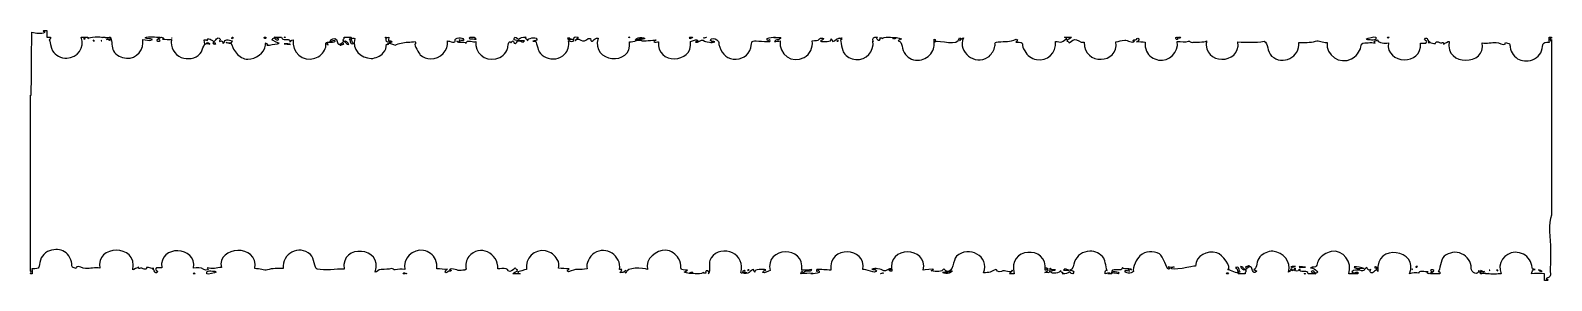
# Model space of a CAD drawing. Header units: centimetres. Extents: x -9.9 to 9.9, y -1.6 to 1.6.
import ezdxf

# ---------------------------------------------------------------- set-up
doc = ezdxf.new("R2010")
doc.units = ezdxf.units.CM
doc.header["$MEASUREMENT"] = 0
doc.layers.add('Camada 1', color=7, linetype='Continuous')

msp = doc.modelspace()

# ---------------------------------------------------------------- linework, layer by layer
at = {"layer": 'Camada 1'}
for points, knots in [([(9.91711, 1.52969), (9.91711, 1.52969), (9.91711, 1.54215), (9.91711, 1.54215), (9.91711, 1.54215), (9.91711, 1.54215), (9.8843, 1.54215), (9.8843, 1.54215), (9.8843, 1.54215), (9.88573, 1.52154), (9.88726, 1.50069), (9.88861, 1.48005), (9.88861, 1.48005), (9.77701, 1.47838), (9.81622, 1.45674), (9.78669, 1.36721), (9.78669, 1.36721), (9.76256, 1.29358), (9.6885, 1.24201), (9.61259, 1.23571), (9.61259, 1.23571), (9.54494, 1.23005), (9.48244, 1.24375), (9.43476, 1.29439), (9.43476, 1.29439), (9.40981, 1.32101), (9.39229, 1.35368), (9.38258, 1.38877), (9.38258, 1.38877), (9.36337, 1.45838), (9.39793, 1.45044), (9.31717, 1.47354), (9.31717, 1.47354), (9.30931, 1.46539), (9.30931, 1.46126), (9.31749, 1.45756), (9.31749, 1.45756), (9.28151, 1.4324), (9.232, 1.47642), (9.19507, 1.47613), (9.19507, 1.47613), (9.13689, 1.47552), (9.07294, 1.46033), (9.01251, 1.46787), (9.01251, 1.46787), (9.07191, 1.17701), (8.5261, 1.15175), (8.58076, 1.48922), (8.58076, 1.48922), (8.57954, 1.48911), (8.51797, 1.46438), (8.50816, 1.45414), (8.50816, 1.45414), (8.50692, 1.49343), (8.4925, 1.46094), (8.46733, 1.4689), (8.46733, 1.4689), (8.4537, 1.47446), (8.4401, 1.47972), (8.42648, 1.4847), (8.42648, 1.4847), (8.40277, 1.49047), (8.40381, 1.4588), (8.40381, 1.4588), (8.40381, 1.4588), (8.3846, 1.45838), (8.30798, 1.48396), (8.30933, 1.47354), (8.30933, 1.47354), (8.31751, 1.47365), (8.32954, 1.47407), (8.33335, 1.48211), (8.33335, 1.48211), (8.29303, 1.47303), (8.30684, 1.57411), (8.25982, 1.51264), (8.25982, 1.51264), (8.27654, 1.49282), (8.30477, 1.49346), (8.27715, 1.46459), (8.27715, 1.46459), (8.25363, 1.46356), (8.23, 1.46313), (8.20637, 1.46335), (8.20637, 1.46335), (8.23825, 1.16908), (7.74928, 1.18683), (7.78899, 1.4683), (7.78899, 1.4683), (7.74359, 1.46481), (7.66757, 1.45684), (7.64469, 1.50997), (7.64469, 1.50997), (7.63355, 1.49449), (7.57415, 1.48716), (7.61746, 1.46499), (7.61746, 1.46499), (7.58746, 1.47407), (7.55703, 1.47613), (7.52599, 1.47129), (7.52599, 1.47129), (7.45595, 1.46407), (7.44005, 1.48396), (7.42963, 1.41734), (7.42963, 1.41734), (7.41952, 1.35278), (7.36333, 1.29037), (7.30742, 1.26087), (7.30742, 1.26087), (7.15931, 1.18279), (6.96923, 1.30511), (6.99037, 1.4755), (6.99037, 1.4755), (6.92518, 1.47251), (6.88395, 1.50675), (6.83771, 1.49159), (6.83771, 1.49159), (6.76863, 1.46881), (6.69375, 1.47479), (6.62218, 1.47447), (6.62218, 1.47447), (6.63948, 1.2845), (6.40816, 1.16689), (6.26684, 1.29789), (6.26684, 1.29789), (6.20403, 1.35607), (6.22609, 1.46529), (6.16773, 1.49056), (6.16773, 1.49056), (6.05478, 1.46992), (5.94072, 1.47789), (5.82673, 1.48148), (5.82673, 1.48148), (5.86922, 1.1766), (5.36426, 1.17649), (5.41562, 1.49696), (5.41562, 1.49696), (5.40181, 1.47212), (5.25473, 1.48304), (5.22996, 1.4755), (5.22996, 1.4755), (5.2121, 1.47013), (5.20025, 1.49778), (5.18353, 1.4918), (5.18353, 1.4918), (5.14289, 1.47727), (5.09011, 1.48593), (5.03605, 1.48643), (5.03605, 1.48643), (5.06132, 1.35123), (4.92651, 1.22248), (4.79303, 1.24518), (4.79303, 1.24518), (4.72498, 1.25674), (4.66473, 1.2986), (4.63587, 1.36213), (4.63587, 1.36213), (4.61936, 1.39864), (4.61423, 1.43918), (4.61812, 1.47878), (4.61812, 1.47878), (4.58047, 1.4824), (4.54221, 1.48849), (4.50445, 1.48291), (4.50445, 1.48291), (4.52075, 1.48063), (4.53736, 1.50725), (4.53676, 1.52077), (4.53676, 1.52077), (4.52758, 1.53284), (4.51641, 1.53098), (4.50366, 1.51521), (4.50366, 1.51521), (4.48384, 1.49859), (4.4754, 1.51841), (4.45559, 1.49777), (4.45559, 1.49777), (4.45993, 1.48578), (4.47199, 1.49012), (4.48014, 1.49034), (4.48014, 1.49034), (4.45159, 1.46073), (4.38238, 1.506), (4.35298, 1.50457), (4.35298, 1.50457), (4.30356, 1.50211), (4.27858, 1.48621), (4.23683, 1.48478), (4.23683, 1.48478), (4.27858, 1.18638), (3.81384, 1.17247), (3.82397, 1.47631), (3.82397, 1.47631), (3.76743, 1.47157), (3.72782, 1.51571), (3.69895, 1.5124), (3.69895, 1.5124), (3.66437, 1.50848), (3.64365, 1.47724), (3.62839, 1.4697), (3.62839, 1.4697), (3.62283, 1.467), (3.6123, 1.4996), (3.59746, 1.49341), (3.59746, 1.49341), (3.59704, 1.51177), (3.64874, 1.52807), (3.65913, 1.54209), (3.65913, 1.54209), (3.65913, 1.54209), (3.56621, 1.5421), (3.56621, 1.5421), (3.56621, 1.5421), (3.58034, 1.53985), (3.5923, 1.53427), (3.59706, 1.51755), (3.59706, 1.51755), (3.57941, 1.52395), (3.54859, 1.48826), (3.53353, 1.483), (3.53353, 1.483), (3.50961, 1.47474), (3.47463, 1.48877), (3.44918, 1.48639), (3.44918, 1.48639), (3.46627, 1.34169), (3.34313, 1.22421), (3.19936, 1.25237), (3.19936, 1.25237), (3.13398, 1.26526), (3.0785, 1.30447), (3.04757, 1.36397), (3.04757, 1.36397), (2.98465, 1.43927), (3.07347, 1.49041), (2.93017, 1.47721), (2.93017, 1.47721), (2.94192, 1.49361), (2.96999, 1.50639), (2.93729, 1.51774), (2.93729, 1.51774), (2.85074, 1.47236), (2.79301, 1.49422), (2.70245, 1.48102), (2.70245, 1.48102), (2.63273, 1.47091), (2.67491, 1.46319), (2.65398, 1.40686), (2.65398, 1.40686), (2.63705, 1.3591), (2.6094, 1.31053), (2.56651, 1.28155), (2.56651, 1.28155), (2.40075, 1.16984), (2.16789, 1.34735), (2.24748, 1.53547), (2.24748, 1.53547), (2.23192, 1.53301), (2.21054, 1.51063), (2.19705, 1.49999), (2.19705, 1.49999), (2.19975, 1.50269), (2.22615, 1.53547), (2.19602, 1.53547), (2.19602, 1.53547), (2.18385, 1.41397), (1.93787, 1.51269), (1.8736, 1.48411), (1.8736, 1.48411), (1.88876, 1.5007), (1.88659, 1.51165), (1.86722, 1.517), (1.86722, 1.517), (1.86018, 1.44935), (1.88143, 1.41222), (1.8374, 1.34867), (1.8374, 1.34867), (1.79583, 1.28845), (1.74694, 1.25532), (1.67362, 1.24472), (1.67362, 1.24472), (1.60216, 1.2343), (1.5386, 1.26565), (1.49087, 1.31785), (1.49087, 1.31785), (1.43518, 1.3786), (1.46404, 1.48486), (1.3966, 1.49568), (1.3966, 1.49568), (1.40784, 1.50846), (1.43052, 1.51259), (1.44055, 1.52269), (1.44055, 1.52269), (1.41938, 1.52989), (1.39774, 1.53579), (1.37589, 1.54023), (1.37589, 1.54023), (1.34927, 1.51785), (1.36803, 1.53528), (1.32887, 1.52454), (1.32887, 1.52454), (1.33578, 1.52393), (1.34265, 1.5233), (1.34969, 1.52269), (1.34969, 1.52269), (1.35752, 1.53095), (1.36144, 1.53518), (1.36538, 1.5392), (1.36538, 1.5392), (1.32723, 1.5392), (1.20179, 1.55539), (1.1888, 1.52012), (1.1888, 1.52012), (1.18859, 1.52425), (1.18848, 1.52959), (1.18838, 1.53528), (1.18838, 1.53528), (1.17827, 1.53486), (1.16835, 1.53457), (1.15877, 1.53425), (1.15877, 1.53425), (1.16052, 1.52898), (1.16218, 1.52383), (1.16446, 1.51949), (1.16446, 1.51949), (1.15322, 1.48287), (1.12837, 1.51071), (1.11578, 1.5264), (1.11578, 1.5264), (1.11578, 1.53145), (1.12568, 1.53672), (1.12896, 1.54177), (1.12896, 1.54177), (1.07329, 1.54465), (1.0581, 1.53899), (1.07215, 1.48906), (1.07215, 1.48906), (1.07019, 1.49009), (1.06937, 1.49131), (1.06792, 1.49255), (1.06792, 1.49255), (1.0861, 1.36002), (0.98251, 1.23347), (0.84329, 1.25347), (0.84329, 1.25347), (0.77934, 1.26265), (0.72439, 1.284), (0.68695, 1.33898), (0.68695, 1.33898), (0.67795, 1.35218), (0.633, 1.51421), (0.65086, 1.5071), (0.65086, 1.5071), (0.65787, 1.50586), (0.66015, 1.51215), (0.65766, 1.52596), (0.65766, 1.52596), (0.64858, 1.52638), (0.63922, 1.52763), (0.62969, 1.52956), (0.62969, 1.52956), (0.64673, 1.5213), (0.65755, 1.52326), (0.662, 1.53543), (0.662, 1.53543), (0.59898, 1.54472), (0.57844, 1.48934), (0.54193, 1.48841), (0.54193, 1.48841), (0.54122, 1.50151), (0.53555, 1.51212), (0.52502, 1.52037), (0.52502, 1.52037), (0.54079, 1.4792), (0.41093, 1.48034), (0.38402, 1.49262), (0.38402, 1.49262), (0.39587, 1.50109), (0.42416, 1.50159), (0.42373, 1.52583), (0.42373, 1.52583), (0.40516, 1.53633), (0.38793, 1.5344), (0.37195, 1.52006), (0.37195, 1.52006), (0.347, 1.49522), (0.32141, 1.50191), (0.27612, 1.49408), (0.27612, 1.49408), (0.29046, 1.41127), (0.2459, 1.32133), (0.17248, 1.27924), (0.17248, 1.27924), (0.01455, 1.18899), (-0.16037, 1.32433), (-0.14142, 1.49408), (-0.14142, 1.49408), (-0.16603, 1.49284), (-0.19047, 1.49027), (-0.21476, 1.48635), (-0.21476, 1.48635), (-0.1983, 1.52585), (-0.15189, 1.48802), (-0.13086, 1.54019), (-0.13086, 1.54019), (-0.16232, 1.53977), (-0.19373, 1.53873), (-0.22513, 1.53731), (-0.22513, 1.53731), (-0.21719, 1.53845), (-0.20931, 1.53948), (-0.20137, 1.54062), (-0.20137, 1.54062), (-0.2373, 1.54525), (-0.27696, 1.54308), (-0.30884, 1.52432), (-0.30884, 1.52432), (-0.3195, 1.46378), (-0.25669, 1.54578), (-0.27558, 1.48514), (-0.27558, 1.48514), (-0.32355, 1.48379), (-0.37109, 1.4903), (-0.4188, 1.49358), (-0.4188, 1.49358), (-0.52551, 1.50091), (-0.50437, 1.49493), (-0.52535, 1.40592), (-0.52535, 1.40592), (-0.55056, 1.29887), (-0.64788, 1.24802), (-0.75263, 1.25741), (-0.75263, 1.25741), (-0.85804, 1.26688), (-0.91363, 1.35115), (-0.93972, 1.44656), (-0.93972, 1.44656), (-0.94107, 1.49564), (-0.94379, 1.48236), (-0.96787, 1.50741), (-0.96787, 1.50741), (-0.9852, 1.52535), (-1.05018, 1.54784), (-1.04889, 1.49873), (-1.04889, 1.49873), (-1.02815, 1.47481), (-1.00836, 1.49542), (-0.99195, 1.48389), (-0.99195, 1.48389), (-1.0151, 1.47347), (-1.03897, 1.4714), (-1.0636, 1.47759), (-1.0636, 1.47759), (-1.11072, 1.48521), (-1.12067, 1.48656), (-1.14663, 1.50368), (-1.14663, 1.50368), (-1.16761, 1.5176), (-1.22296, 1.4682), (-1.23873, 1.47791), (-1.23873, 1.47791), (-1.26328, 1.48926), (-1.17822, 1.48738), (-1.23114, 1.51048), (-1.23114, 1.51048), (-1.23738, 1.51183), (-1.30813, 1.48894), (-1.3116, 1.48677), (-1.3116, 1.48677), (-1.27112, 1.18684), (-1.76563, 1.18943), (-1.72644, 1.48285), (-1.72644, 1.48285), (-1.73808, 1.48192), (-1.77938, 1.47243), (-1.79028, 1.48224), (-1.79028, 1.48224), (-1.78486, 1.49555), (-1.77388, 1.50349), (-1.75737, 1.50576), (-1.75737, 1.50576), (-1.79899, 1.50825), (-1.93255, 1.48875), (-1.93911, 1.49544), (-1.93911, 1.49544), (-1.96504, 1.52206), (-2.05719, 1.48163), (-2.10413, 1.4838), (-2.10413, 1.4838), (-2.06701, 1.15498), (-2.61777, 1.21789), (-2.51437, 1.52957), (-2.51437, 1.52957), (-2.57393, 1.54142), (-2.59782, 1.4422), (-2.61592, 1.52544), (-2.61592, 1.52544), (-2.65558, 1.53875), (-2.68172, 1.48295), (-2.71948, 1.49409), (-2.71948, 1.49409), (-2.7434, 1.50121), (-2.79116, 1.54349), (-2.81354, 1.49668), (-2.81354, 1.49668), (-2.80065, 1.51195), (-2.78761, 1.52711), (-2.77441, 1.54206), (-2.77441, 1.54206), (-2.84863, 1.56135), (-2.82717, 1.53423), (-2.83264, 1.49875), (-2.83264, 1.49875), (-2.83568, 1.47904), (-2.88725, 1.49433), (-2.89992, 1.49391), (-2.89992, 1.49391), (-2.89177, 1.43078), (-2.90693, 1.36654), (-2.95236, 1.32024), (-2.95236, 1.32024), (-3.01147, 1.25989), (-3.11899, 1.24184), (-3.19419, 1.27889), (-3.19419, 1.27889), (-3.22893, 1.29593), (-3.26169, 1.31985), (-3.28399, 1.35213), (-3.28399, 1.35213), (-3.29722, 1.37121), (-3.32426, 1.49725), (-3.33143, 1.49217), (-3.33143, 1.49217), (-3.34267, 1.49238), (-3.35387, 1.49259), (-3.36511, 1.49278), (-3.36511, 1.49278), (-3.3423, 1.49246), (-3.31672, 1.4967), (-3.31177, 1.51961), (-3.31177, 1.51961), (-3.33659, 1.55149), (-3.43038, 1.53157), (-3.43684, 1.49776), (-3.43684, 1.49776), (-3.42935, 1.52221), (-3.45639, 1.51983), (-3.46618, 1.53335), (-3.46618, 1.53335), (-3.47073, 1.5316), (-3.46258, 1.53613), (-3.45443, 1.54211), (-3.45443, 1.54211), (-3.5087, 1.54211), (-3.52333, 1.54047), (-3.55489, 1.51922), (-3.55489, 1.51922), (-3.5664, 1.52253), (-3.59826, 1.57367), (-3.61545, 1.51755), (-3.61545, 1.51755), (-3.6055, 1.50456), (-3.5815, 1.49908), (-3.55505, 1.49704), (-3.55505, 1.49704), (-3.57923, 1.49228), (-3.56852, 1.46352), (-3.59852, 1.46227), (-3.59852, 1.46227), (-3.62231, 1.46134), (-3.6122, 1.49188), (-3.62665, 1.49622), (-3.62665, 1.49622), (-3.63707, 1.49035), (-3.64372, 1.48117), (-3.64665, 1.46857), (-3.64665, 1.46857), (-3.68539, 1.52366), (-3.69028, 1.41174), (-3.69565, 1.397), (-3.69565, 1.397), (-3.72124, 1.32654), (-3.7763, 1.27736), (-3.84958, 1.26127), (-3.84958, 1.26127), (-3.99269, 1.22992), (-4.12663, 1.34067), (-4.11086, 1.48786), (-4.11086, 1.48786), (-4.13205, 1.46765), (-4.22688, 1.52366), (-4.23741, 1.46249), (-4.23741, 1.46249), (-4.26495, 1.49591), (-4.34105, 1.46455), (-4.35555, 1.49178), (-4.35555, 1.49178), (-4.29676, 1.45445), (-4.31938, 1.49601), (-4.32785, 1.50768), (-4.32785, 1.50768), (-4.32465, 1.50326), (-4.27835, 1.49718), (-4.27086, 1.50191), (-4.27086, 1.50191), (-4.25244, 1.5408), (-4.35786, 1.547), (-4.38029, 1.51138), (-4.38029, 1.51138), (-4.35764, 1.44836), (-4.45474, 1.49725), (-4.48059, 1.49405), (-4.48059, 1.49405), (-4.46032, 1.36686), (-4.5742, 1.26053), (-4.69625, 1.26167), (-4.69625, 1.26167), (-4.74679, 1.2622), (-4.79497, 1.2795), (-4.83436, 1.31107), (-4.83436, 1.31107), (-4.8474, 1.32562), (-4.91842, 1.44865), (-4.90506, 1.45442), (-4.90506, 1.45442), (-4.89331, 1.45865), (-4.89191, 1.46897), (-4.90099, 1.48546), (-4.90099, 1.48546), (-4.9619, 1.47816), (-5.02397, 1.47895), (-5.08432, 1.4671), (-5.08432, 1.4671), (-5.11096, 1.46236), (-5.13613, 1.45347), (-5.15975, 1.4403), (-5.15975, 1.4403), (-5.19285, 1.43959), (-5.22841, 1.47938), (-5.26146, 1.46205), (-5.26146, 1.46205), (-5.25733, 1.45813), (-5.25326, 1.45411), (-5.24516, 1.45422), (-5.24516, 1.45422), (-5.25384, 1.44504), (-5.26363, 1.44411), (-5.27456, 1.45134), (-5.27456, 1.45134), (-5.27549, 1.4075), (-5.2876, 1.37099), (-5.31684, 1.33831), (-5.31684, 1.33831), (-5.35613, 1.29436), (-5.41495, 1.26941), (-5.47294, 1.26446), (-5.47294, 1.26446), (-5.60851, 1.27261), (-5.73424, 1.3809), (-5.68807, 1.5283), (-5.68807, 1.5283), (-5.70405, 1.53325), (-5.73392, 1.5356), (-5.74448, 1.5188), (-5.74448, 1.5188), (-5.70741, 1.4957), (-5.73144, 1.47898), (-5.7026, 1.45951), (-5.7026, 1.45951), (-5.76287, 1.44599), (-5.73575, 1.49488), (-5.76068, 1.51859), (-5.76068, 1.51859), (-5.73761, 1.5093), (-5.74086, 1.52788), (-5.73504, 1.54211), (-5.73504, 1.54211), (-5.73504, 1.54211), (-5.8274, 1.5421), (-5.8274, 1.5421), (-5.8274, 1.5421), (-5.81076, 1.51808), (-5.87, 1.51715), (-5.82044, 1.48487), (-5.82044, 1.48487), (-5.80888, 1.50921), (-5.76739, 1.46167), (-5.76707, 1.44989), (-5.76707, 1.44989), (-5.78832, 1.44732), (-5.80311, 1.46939), (-5.81641, 1.48145), (-5.81641, 1.48145), (-5.8357, 1.49899), (-5.87134, 1.46896), (-5.83141, 1.45494), (-5.83141, 1.45494), (-5.82993, 1.45441), (-5.86731, 1.43967), (-5.86792, 1.43938), (-5.86792, 1.43938), (-5.91041, 1.43835), (-5.85197, 1.44401), (-5.86033, 1.46372), (-5.86033, 1.46372), (-5.91375, 1.42742), (-5.90973, 1.47745), (-5.92767, 1.51251), (-5.92767, 1.51251), (-5.94206, 1.54058), (-6.01152, 1.51942), (-6.01091, 1.48827), (-6.01091, 1.48827), (-5.99038, 1.47663), (-5.96289, 1.51354), (-5.93804, 1.49012), (-5.93804, 1.49012), (-5.96476, 1.47959), (-5.99241, 1.47567), (-6.02101, 1.47835), (-6.02101, 1.47835), (-6.09239, 1.47959), (-6.0535, 1.44885), (-6.07181, 1.39379), (-6.07181, 1.39379), (-6.09702, 1.33429), (-6.1483, 1.28962), (-6.20894, 1.26859), (-6.20894, 1.26859), (-6.36123, 1.21578), (-6.51779, 1.34966), (-6.49175, 1.5087), (-6.49175, 1.5087), (-6.52472, 1.5087), (-6.51392, 1.47867), (-6.53684, 1.48375), (-6.53684, 1.48375), (-6.5371, 1.49201), (-6.53314, 1.49592), (-6.52914, 1.50005), (-6.52914, 1.50005), (-6.5592, 1.53161), (-6.631, 1.49201), (-6.64243, 1.54212), (-6.64243, 1.54212), (-6.67238, 1.54791), (-6.70866, 1.54212), (-6.73929, 1.54212), (-6.73929, 1.54212), (-6.71929, 1.5317), (-6.69963, 1.53492), (-6.67936, 1.51272), (-6.67936, 1.51272), (-6.71098, 1.48187), (-6.72892, 1.5319), (-6.73646, 1.53532), (-6.73646, 1.53532), (-6.75271, 1.5349), (-6.76027, 1.5187), (-6.76829, 1.51055), (-6.76829, 1.51055), (-6.76226, 1.51066), (-6.67772, 1.45443), (-6.67386, 1.46713), (-6.67386, 1.46713), (-6.68061, 1.46332), (-6.68733, 1.45962), (-6.69402, 1.45589), (-6.69402, 1.45589), (-6.74088, 1.46031), (-6.78856, 1.42991), (-6.83525, 1.44044), (-6.83525, 1.44044), (-6.81128, 1.45303), (-6.83877, 1.45848), (-6.84406, 1.46827), (-6.84406, 1.46827), (-6.85205, 1.46414), (-6.85184, 1.45208), (-6.85139, 1.44001), (-6.85139, 1.44001), (-6.85221, 1.44043), (-6.85306, 1.44062), (-6.85364, 1.44104), (-6.85364, 1.44104), (-6.86573, 1.33296), (-6.98045, 1.26189), (-7.08108, 1.25467), (-7.08108, 1.25467), (-7.14035, 1.25467), (-7.19427, 1.29004), (-7.2316, 1.33357), (-7.2316, 1.33357), (-7.25057, 1.35553), (-7.26549, 1.37998), (-7.27631, 1.40689), (-7.27631, 1.40689), (-7.29716, 1.47084), (-7.29893, 1.46002), (-7.36616, 1.47198), (-7.36616, 1.47198), (-7.33079, 1.46465), (-7.28911, 1.45846), (-7.28472, 1.49757), (-7.28472, 1.49757), (-7.30734, 1.49921), (-7.33515, 1.50953), (-7.35753, 1.50789), (-7.35753, 1.50789), (-7.40616, 1.50458), (-7.37438, 1.47355), (-7.40262, 1.46053), (-7.40262, 1.46053), (-7.40995, 1.45714), (-7.40834, 1.52284), (-7.45162, 1.48601), (-7.45162, 1.48601), (-7.45596, 1.49797), (-7.4358, 1.50252), (-7.44429, 1.5184), (-7.44429, 1.5184), (-7.48194, 1.56997), (-7.49731, 1.48416), (-7.52898, 1.48797), (-7.52898, 1.48797), (-7.5298, 1.48808), (-7.62357, 1.55925), (-7.60978, 1.49829), (-7.60978, 1.49829), (-7.62251, 1.50612), (-7.63634, 1.50985), (-7.65113, 1.50953), (-7.65113, 1.50953), (-7.6415, 1.38092), (-7.62631, 1.51683), (-7.5762, 1.45074), (-7.5762, 1.45074), (-7.67394, 1.49665), (-7.65428, 1.3806), (-7.70373, 1.32914), (-7.70373, 1.32914), (-7.76921, 1.26106), (-7.86407, 1.24868), (-7.95135, 1.27786), (-7.95135, 1.27786), (-8.03882, 1.31398), (-8.09946, 1.41814), (-8.07827, 1.51149), (-8.07827, 1.51149), (-8.12478, 1.508), (-8.14711, 1.5185), (-8.19405, 1.51903), (-8.19405, 1.51903), (-8.15283, 1.51861), (-8.22792, 1.5739), (-8.2431, 1.51533), (-8.2431, 1.51533), (-8.23664, 1.51057), (-8.23061, 1.50533), (-8.225, 1.49964), (-8.225, 1.49964), (-8.23669, 1.47921), (-8.28167, 1.49829), (-8.26966, 1.50665), (-8.26966, 1.50665), (-8.27037, 1.50686), (-8.2287, 1.53099), (-8.22624, 1.54213), (-8.22624, 1.54213), (-8.27569, 1.54213), (-8.37867, 1.5638), (-8.42021, 1.53533), (-8.42021, 1.53533), (-8.39137, 1.51583), (-8.3593, 1.52861), (-8.32647, 1.51326), (-8.32647, 1.51326), (-8.37526, 1.48418), (-8.40629, 1.51482), (-8.45291, 1.51273), (-8.45291, 1.51273), (-8.42992, 1.38867), (-8.53083, 1.2527), (-8.66606, 1.2713), (-8.66606, 1.2713), (-8.73419, 1.2713), (-8.79724, 1.30842), (-8.835, 1.36433), (-8.835, 1.36433), (-8.8599, 1.40127), (-8.85164, 1.50739), (-8.86924, 1.5244), (-8.86924, 1.5244), (-8.87718, 1.52027), (-8.87694, 1.50831), (-8.87667, 1.50016), (-8.87667, 1.50016), (-8.88786, 1.50728), (-8.89977, 1.51275), (-8.91242, 1.51675), (-8.91242, 1.51675), (-8.89927, 1.51778), (-8.85797, 1.51387), (-8.87226, 1.54212), (-8.87226, 1.54212), (-8.89314, 1.54294), (-8.92325, 1.53551), (-8.94248, 1.53881), (-8.94248, 1.53881), (-8.94222, 1.54027), (-8.94137, 1.54087), (-8.94089, 1.54212), (-8.94089, 1.54212), (-8.94089, 1.54212), (-8.97723, 1.54212), (-8.97723, 1.54212), (-8.97723, 1.54212), (-8.9767, 1.5409), (-8.97609, 1.53945), (-8.97485, 1.5381), (-8.97485, 1.5381), (-8.99506, 1.55315), (-9.15569, 1.55099), (-9.16882, 1.52532), (-9.16882, 1.52532), (-9.16893, 1.53098), (-9.16845, 1.53678), (-9.16811, 1.54212), (-9.16811, 1.54212), (-9.19751, 1.54212), (-9.22685, 1.54212), (-9.25624, 1.54212), (-9.25624, 1.54212), (-9.20467, 1.41112), (-9.30373, 1.27354), (-9.44357, 1.26994), (-9.44357, 1.26994), (-9.51472, 1.26809), (-9.59213, 1.3051), (-9.62957, 1.36667), (-9.62957, 1.36667), (-9.64473, 1.39173), (-9.66336, 1.5083), (-9.67444, 1.51325), (-9.67444, 1.51325), (-9.65819, 1.50944), (-9.65216, 1.51912), (-9.65629, 1.54212), (-9.65629, 1.54212), (-9.65629, 1.54212), (-9.70285, 1.54212), (-9.70285, 1.54212), (-9.70285, 1.54212), (-9.70285, 1.54212), (-9.70285, 1.63169), (-9.70285, 1.63169), (-9.70285, 1.63169), (-9.71558, 1.63087), (-9.73074, 1.62756), (-9.74302, 1.63126), (-9.74302, 1.63126), (-9.76694, 1.61456), (-9.73048, 1.61538), (-9.72625, 1.60755), (-9.72625, 1.60755), (-9.77864, 1.58567), (-9.84616, 1.59744), (-9.89942, 1.60858), (-9.89942, 1.60858), (-9.90174, 1.33485), (-9.90407, 1.06101), (-9.90629, 0.78727), (-9.90629, 0.78727), (-9.90989, 0.78748), (-9.91351, 0.78759), (-9.91711, 0.78759), (-9.91711, 0.78759), (-9.91711, 0.78759), (-9.91711, -1.50738), (-9.91711, -1.50738), (-9.91711, -1.50738), (-9.91386, -1.50182), (-9.91457, -1.49439), (-9.9156, -1.49047), (-9.9156, -1.49047), (-9.90782, -1.51606), (-9.90544, -1.52555), (-9.91711, -1.54214), (-9.91711, -1.54214), (-9.91711, -1.54214), (-9.89261, -1.54215), (-9.89261, -1.54215), (-9.89261, -1.54215), (-9.89401, -1.5213), (-9.8956, -1.50058), (-9.89684, -1.47995), (-9.89684, -1.47995), (-9.77757, -1.47799), (-9.81752, -1.4591), (-9.78773, -1.3633), (-9.78773, -1.3633), (-9.76431, -1.28811), (-9.68973, -1.23479), (-9.6126, -1.22828), (-9.6126, -1.22828), (-9.54397, -1.22251), (-9.48089, -1.23685), (-9.43319, -1.28882), (-9.43319, -1.28882), (-9.40782, -1.31657), (-9.39038, -1.3506), (-9.38133, -1.38701), (-9.38133, -1.38701), (-9.3645, -1.45416), (-9.39797, -1.4526), (-9.32167, -1.47345), (-9.32167, -1.47345), (-9.31373, -1.4653), (-9.31389, -1.46107), (-9.32209, -1.45755), (-9.32209, -1.45755), (-9.28584, -1.43228), (-9.23602, -1.47631), (-9.19874, -1.47602), (-9.19874, -1.47602), (-9.13881, -1.47552), (-9.07285, -1.45951), (-9.01073, -1.46861), (-9.01073, -1.46861), (-9.08045, -1.17042), (-8.51514, -1.14053), (-8.58176, -1.48943), (-8.58176, -1.48943), (-8.57837, -1.48901), (-8.51818, -1.4653), (-8.50731, -1.45416), (-8.50731, -1.45416), (-8.50601, -1.49345), (-8.49146, -1.46085), (-8.46614, -1.46882), (-8.46614, -1.46882), (-8.45259, -1.47448), (-8.43886, -1.47975), (-8.42505, -1.48459), (-8.42505, -1.48459), (-8.40129, -1.49036), (-8.40216, -1.45879), (-8.40232, -1.45879), (-8.40232, -1.45879), (-8.38303, -1.45837), (-8.30583, -1.48385), (-8.30723, -1.47345), (-8.30723, -1.47345), (-8.31533, -1.47345), (-8.32763, -1.47398), (-8.33136, -1.48192), (-8.33136, -1.48192), (-8.29083, -1.47306), (-8.30474, -1.57402), (-8.25736, -1.51256), (-8.25736, -1.51256), (-8.27416, -1.49295), (-8.30263, -1.49338), (-8.2749, -1.46459), (-8.2749, -1.46459), (-8.2518, -1.46366), (-8.22868, -1.46313), (-8.20553, -1.46306), (-8.20553, -1.46306), (-8.24509, -1.15694), (-7.73862, -1.18138), (-7.79024, -1.46862), (-7.79024, -1.46862), (-7.74862, -1.46531), (-7.69092, -1.45788), (-7.65549, -1.48666), (-7.65549, -1.48666), (-7.62578, -1.51079), (-7.57638, -1.48232), (-7.61056, -1.46499), (-7.61056, -1.46499), (-7.55238, -1.48706), (-7.48613, -1.46343), (-7.42681, -1.46107), (-7.42681, -1.46107), (-7.49452, -1.18175), (-6.93556, -1.14029), (-6.99149, -1.47602), (-6.99149, -1.47602), (-6.92775, -1.47427), (-6.87005, -1.50626), (-6.82721, -1.49192), (-6.82721, -1.49192), (-6.76072, -1.46975), (-6.68865, -1.47448), (-6.6197, -1.47448), (-6.6197, -1.47448), (-6.64452, -1.2817), (-6.4115, -1.1569), (-6.26696, -1.29057), (-6.26696, -1.29057), (-6.2156, -1.33801), (-6.21497, -1.47282), (-6.17737, -1.48189), (-6.17737, -1.48189), (-6.07664, -1.50644), (-5.93411, -1.47713), (-5.82608, -1.48096), (-5.82608, -1.48096), (-5.88003, -1.14534), (-5.30982, -1.18762), (-5.42325, -1.52221), (-5.42325, -1.52221), (-5.39568, -1.52356), (-5.38642, -1.48879), (-5.3429, -1.48633), (-5.3429, -1.48633), (-5.29273, -1.48345), (-5.24627, -1.48704), (-5.20738, -1.47551), (-5.20738, -1.47551), (-5.18944, -1.47014), (-5.17748, -1.49779), (-5.16071, -1.49181), (-5.16071, -1.49181), (-5.12414, -1.47871), (-5.08393, -1.48469), (-5.03461, -1.48594), (-5.03461, -1.48594), (-5.06567, -1.34857), (-4.92931, -1.21469), (-4.79312, -1.23789), (-4.79312, -1.23789), (-4.72438, -1.24966), (-4.66363, -1.29226), (-4.63522, -1.35671), (-4.63522, -1.35671), (-4.61863, -1.39425), (-4.61413, -1.43603), (-4.61882, -1.47654), (-4.61882, -1.47654), (-4.57178, -1.47913), (-4.52423, -1.48974), (-4.47706, -1.48305), (-4.47706, -1.48305), (-4.49336, -1.4807), (-4.51021, -1.50721), (-4.5096, -1.52091), (-4.5096, -1.52091), (-4.50037, -1.53298), (-4.48928, -1.53112), (-4.47634, -1.51535), (-4.47634, -1.51535), (-4.45644, -1.49844), (-4.44771, -1.51823), (-4.42787, -1.49791), (-4.42787, -1.49791), (-4.43234, -1.48595), (-4.44427, -1.49026), (-4.45248, -1.49048), (-4.45248, -1.49048), (-4.422, -1.45881), (-4.34109, -1.51091), (-4.30198, -1.49874), (-4.30198, -1.49874), (-4.26616, -1.4876), (-4.25933, -1.51152), (-4.23613, -1.48347), (-4.23613, -1.48347), (-4.24531, -1.42891), (-4.23769, -1.36261), (-4.20131, -1.31856), (-4.20131, -1.31856), (-4.06254, -1.15023), (-3.80994, -1.27318), (-3.82438, -1.47924), (-3.82438, -1.47924), (-3.78885, -1.47593), (-3.74847, -1.46842), (-3.71304, -1.47718), (-3.71304, -1.47718), (-3.68132, -1.48512), (-3.69804, -1.51629), (-3.66618, -1.51245), (-3.66618, -1.51245), (-3.63141, -1.50822), (-3.61067, -1.47726), (-3.59517, -1.46964), (-3.59517, -1.46964), (-3.58956, -1.46686), (-3.57903, -1.49954), (-3.56419, -1.49335), (-3.56419, -1.49335), (-3.56371, -1.51182), (-3.61565, -1.5282), (-3.62623, -1.54214), (-3.62623, -1.54214), (-3.62623, -1.54214), (-3.53248, -1.54212), (-3.53248, -1.54212), (-3.53248, -1.54212), (-3.54677, -1.53963), (-3.55899, -1.53418), (-3.56357, -1.51746), (-3.56357, -1.51746), (-3.54743, -1.52355), (-3.47877, -1.48436), (-3.44779, -1.48642), (-3.44779, -1.48642), (-3.46983, -1.33902), (-3.34693, -1.21639), (-3.19943, -1.24517), (-3.19943, -1.24517), (-3.13408, -1.25795), (-3.07849, -1.29705), (-3.04761, -1.35656), (-3.04761, -1.35656), (-3.02176, -1.38781), (-3.02631, -1.434), (-3.03017, -1.47094), (-3.03017, -1.47094), (-2.984, -1.47197), (-2.9386, -1.48115), (-2.89227, -1.47745), (-2.89227, -1.47745), (-2.90402, -1.49364), (-2.9323, -1.50634), (-2.89949, -1.51769), (-2.89949, -1.51769), (-2.81178, -1.47178), (-2.75093, -1.49303), (-2.65861, -1.48015), (-2.65861, -1.48015), (-2.67578, -1.40702), (-2.62683, -1.31492), (-2.56646, -1.27417), (-2.56646, -1.27417), (-2.41287, -1.17061), (-2.2079, -1.30944), (-2.23539, -1.48787), (-2.23539, -1.48787), (-2.22544, -1.48734), (-2.21563, -1.48538), (-2.20769, -1.48499), (-2.20769, -1.48499), (-2.20573, -1.50428), (-2.21383, -1.51748), (-2.23203, -1.52449), (-2.23203, -1.52449), (-2.1898, -1.53058), (-2.19382, -1.53047), (-2.15432, -1.50015), (-2.15432, -1.50015), (-2.16628, -1.512), (-2.17329, -1.52378), (-2.15334, -1.53574), (-2.15334, -1.53574), (-2.14448, -1.44755), (-1.92818, -1.46973), (-1.87042, -1.48542), (-1.87042, -1.48542), (-1.904, -1.34887), (-1.76017, -1.22994), (-1.63396, -1.2352), (-1.63396, -1.2352), (-1.56533, -1.23808), (-1.50069, -1.28769), (-1.46518, -1.34423), (-1.46518, -1.34423), (-1.44243, -1.38053), (-1.4315, -1.42302), (-1.43623, -1.46583), (-1.43623, -1.46583), (-1.432, -1.50554), (-1.3858, -1.48946), (-1.34857, -1.49562), (-1.34857, -1.49562), (-1.35976, -1.50829), (-1.38281, -1.51255), (-1.3927, -1.52274), (-1.3927, -1.52274), (-1.3714, -1.52996), (-1.34973, -1.53573), (-1.32772, -1.54007), (-1.32772, -1.54007), (-1.30147, -1.51925), (-1.31886, -1.53523), (-1.28023, -1.52451), (-1.28023, -1.52451), (-1.28724, -1.5239), (-1.2942, -1.52337), (-1.30119, -1.52276), (-1.30119, -1.52276), (-1.30918, -1.53091), (-1.31315, -1.53525), (-1.31712, -1.53916), (-1.31712, -1.53916), (-1.27886, -1.53916), (-1.15221, -1.55556), (-1.13929, -1.5203), (-1.13929, -1.5203), (-1.13921, -1.52422), (-1.1391, -1.52969), (-1.13895, -1.53525), (-1.13895, -1.53525), (-1.12874, -1.53493), (-1.11879, -1.53472), (-1.10913, -1.53422), (-1.10913, -1.53422), (-1.11082, -1.52895), (-1.1126, -1.52372), (-1.1149, -1.51959), (-1.1149, -1.51959), (-1.1035, -1.48308), (-1.07839, -1.51051), (-1.06595, -1.5266), (-1.06595, -1.5266), (-1.06584, -1.53147), (-1.07582, -1.53671), (-1.07894, -1.54176), (-1.07894, -1.54176), (-1.05269, -1.54454), (-1.07328, -1.40561), (-1.05857, -1.36912), (-1.05857, -1.36912), (-1.01602, -1.26371), (-0.89789, -1.22884), (-0.79758, -1.25535), (-0.79758, -1.25535), (-0.70098, -1.28094), (-0.63208, -1.38129), (-0.64735, -1.48194), (-0.64735, -1.48194), (-0.66108, -1.5723), (-0.65381, -1.51451), (-0.57655, -1.5297), (-0.57655, -1.5297), (-0.59735, -1.53023), (-0.61708, -1.53073), (-0.62875, -1.53073), (-0.62875, -1.53073), (-0.56028, -1.56859), (-0.52633, -1.48967), (-0.48826, -1.48842), (-0.48826, -1.48842), (-0.48749, -1.50152), (-0.48175, -1.51215), (-0.47109, -1.5203), (-0.47109, -1.5203), (-0.48683, -1.47937), (-0.35618, -1.4804), (-0.32911, -1.49268), (-0.32911, -1.49268), (-0.34128, -1.50112), (-0.36964, -1.50186), (-0.36901, -1.5257), (-0.36901, -1.5257), (-0.34641, -1.54745), (-0.29733, -1.5025), (-0.27352, -1.50115), (-0.27352, -1.50115), (-0.3416, -1.19101), (0.18881, -1.1605), (0.14002, -1.49673), (0.14002, -1.49673), (0.18468, -1.4957), (0.22966, -1.49385), (0.27371, -1.48652), (0.27371, -1.48652), (0.25627, -1.52756), (0.18738, -1.47755), (0.1688, -1.52933), (0.1688, -1.52933), (0.13499, -1.50787), (0.15044, -1.49374), (0.12692, -1.54222), (0.12692, -1.54222), (0.17788, -1.54492), (0.23442, -1.52717), (0.28403, -1.53727), (0.28403, -1.53727), (0.27607, -1.53841), (0.26805, -1.53962), (0.26022, -1.54076), (0.26022, -1.54076), (0.29673, -1.54478), (0.33563, -1.54346), (0.3683, -1.52457), (0.3683, -1.52457), (0.37902, -1.46393), (0.31581, -1.54592), (0.33478, -1.48507), (0.33478, -1.48507), (0.39656, -1.48351), (0.45763, -1.49446), (0.5193, -1.49539), (0.5193, -1.49539), (0.48506, -1.16254), (0.98819, -1.19443), (0.9361, -1.48478), (0.9361, -1.48478), (0.96531, -1.4788), (1.11443, -1.55553), (1.11329, -1.4987), (1.11329, -1.4987), (1.09233, -1.47518), (1.07254, -1.49539), (1.05582, -1.48404), (1.05582, -1.48404), (1.07913, -1.47362), (1.10318, -1.47155), (1.12795, -1.47774), (1.12795, -1.47774), (1.17507, -1.48528), (1.18571, -1.48671), (1.21158, -1.50372), (1.21158, -1.50372), (1.23283, -1.51764), (1.28873, -1.46813), (1.3044, -1.47803), (1.3044, -1.47803), (1.32898, -1.48949), (1.24355, -1.48742), (1.29678, -1.51031), (1.29678, -1.51031), (1.30339, -1.50978), (1.30998, -1.50938), (1.3166, -1.50885), (1.3166, -1.50885), (1.24408, -1.1719), (1.79269, -1.17963), (1.72398, -1.49636), (1.72398, -1.49636), (1.73128, -1.49575), (1.86529, -1.47159), (1.86013, -1.48501), (1.86013, -1.48501), (1.85066, -1.49461), (1.83952, -1.50152), (1.82632, -1.50586), (1.82632, -1.50586), (1.86098, -1.50792), (1.89469, -1.51782), (1.92967, -1.51327), (1.92967, -1.51327), (1.95565, -1.51039), (1.97679, -1.49843), (1.99291, -1.47747), (1.99291, -1.47747), (2.00291, -1.4911), (2.01551, -1.50181), (2.03045, -1.50964), (2.03045, -1.50964), (2.11512, -1.5375), (2.11088, -1.35936), (2.15811, -1.31512), (2.15811, -1.31512), (2.31376, -1.16939), (2.59515, -1.30975), (2.5121, -1.52964), (2.5121, -1.52964), (2.5842, -1.52964), (2.60915, -1.5184), (2.67209, -1.48559), (2.67209, -1.48559), (2.6764, -1.48331), (2.69363, -1.54128), (2.7448, -1.51096), (2.7448, -1.51096), (2.78893, -1.48477), (2.8636, -1.54779), (2.88971, -1.49662), (2.88971, -1.49662), (2.87682, -1.51199), (2.86373, -1.52715), (2.85031, -1.5421), (2.85031, -1.5421), (2.86899, -1.54694), (2.8923, -1.5421), (2.91188, -1.5421), (2.91188, -1.5421), (2.80586, -1.19719), (3.35302, -1.15851), (3.31402, -1.49733), (3.31402, -1.49733), (3.32765, -1.49712), (3.33982, -1.49185), (3.34953, -1.47743), (3.34953, -1.47743), (3.37758, -1.47743), (3.28, -1.4596), (3.31693, -1.47021), (3.31693, -1.47021), (3.32537, -1.46558), (3.34252, -1.47249), (3.34953, -1.47743), (3.34953, -1.47743), (3.37419, -1.50034), (3.31064, -1.52373), (3.31124, -1.52416), (3.31124, -1.52416), (3.31899, -1.52487), (3.32682, -1.52551), (3.33447, -1.52622), (3.33447, -1.52622), (3.37871, -1.54934), (3.37654, -1.48291), (3.37612, -1.46857), (3.37612, -1.46857), (3.37633, -1.47434), (3.40419, -1.49683), (3.41099, -1.4922), (3.41099, -1.4922), (3.49256, -1.49437), (3.41509, -1.48786), (3.38705, -1.50879), (3.38705, -1.50879), (3.39388, -1.55954), (3.51106, -1.52975), (3.51723, -1.49786), (3.51723, -1.49786), (3.50961, -1.5222), (3.53702, -1.51985), (3.54663, -1.53323), (3.54663, -1.53323), (3.55115, -1.53159), (3.54301, -1.53611), (3.53478, -1.54209), (3.53478, -1.54209), (3.58891, -1.54209), (3.60418, -1.53971), (3.63585, -1.51931), (3.63585, -1.51931), (3.65813, -1.5255), (3.6381, -1.54251), (3.67464, -1.54209), (3.67464, -1.54209), (3.7034, -1.5064), (3.6734, -1.4997), (3.63606, -1.4969), (3.63606, -1.4969), (3.68421, -1.48753), (3.68279, -1.42274), (3.69691, -1.38612), (3.69691, -1.38612), (3.73012, -1.29979), (3.80499, -1.2538), (3.89556, -1.24772), (3.89556, -1.24772), (3.96784, -1.24277), (4.03336, -1.28246), (4.07738, -1.339), (4.07738, -1.339), (4.09667, -1.36384), (4.11061, -1.49629), (4.12424, -1.49928), (4.12424, -1.49928), (4.1, -1.49185), (4.0909, -1.50619), (4.09712, -1.54209), (4.09712, -1.54209), (4.1167, -1.54063), (4.13919, -1.53085), (4.15776, -1.53466), (4.15776, -1.53466), (4.15075, -1.53736), (4.14847, -1.53961), (4.14847, -1.54209), (4.14847, -1.54209), (4.16022, -1.54209), (4.17199, -1.54209), (4.18374, -1.54209), (4.18374, -1.54209), (4.17837, -1.53611), (4.17519, -1.52931), (4.17395, -1.52166), (4.17395, -1.52166), (4.16929, -1.52486), (4.2551, -1.54447), (4.26737, -1.54209), (4.26737, -1.54209), (4.31267, -1.51259), (4.19601, -1.51629), (4.18146, -1.50611), (4.18146, -1.50611), (4.2089, -1.46198), (4.31185, -1.52651), (4.32299, -1.46259), (4.32299, -1.46259), (4.35022, -1.49476), (4.4284, -1.46505), (4.44179, -1.49188), (4.44179, -1.49188), (4.383, -1.45391), (4.40549, -1.4958), (4.41396, -1.50765), (4.41396, -1.50765), (4.41086, -1.50323), (4.36414, -1.49715), (4.3566, -1.50178), (4.3566, -1.50178), (4.33826, -1.54067), (4.44426, -1.54687), (4.46675, -1.51138), (4.46675, -1.51138), (4.44902, -1.46177), (4.50699, -1.34387), (4.55031, -1.30694), (4.55031, -1.30694), (4.62024, -1.24701), (4.72316, -1.23743), (4.80341, -1.2827), (4.80341, -1.2827), (4.85744, -1.31313), (4.89541, -1.48167), (4.92409, -1.48249), (4.92409, -1.48249), (4.9533, -1.48342), (4.91337, -1.44661), (4.91912, -1.4501), (4.91912, -1.4501), (4.93605, -1.46071), (4.97524, -1.46174), (4.99503, -1.45433), (4.99503, -1.45433), (4.99421, -1.45134), (4.96182, -1.45835), (4.95852, -1.4633), (4.95852, -1.4633), (4.94204, -1.51963), (5.2535, -1.43711), (5.27454, -1.44412), (5.27454, -1.44412), (5.27846, -1.30249), (5.42853, -1.23401), (5.55251, -1.26928), (5.55251, -1.26928), (5.62583, -1.29024), (5.75116, -1.46145), (5.69679, -1.48989), (5.69679, -1.48989), (5.73412, -1.49195), (5.81686, -1.55508), (5.83996, -1.51878), (5.83996, -1.51878), (5.80284, -1.49558), (5.82697, -1.47896), (5.79786, -1.45946), (5.79786, -1.45946), (5.85863, -1.44583), (5.8313, -1.49483), (5.85647, -1.51836), (5.85647, -1.51836), (5.83316, -1.50928), (5.83644, -1.52765), (5.83057, -1.54207), (5.83057, -1.54207), (5.83057, -1.54207), (5.92344, -1.5421), (5.92344, -1.5421), (5.92344, -1.5421), (5.90674, -1.51818), (5.96636, -1.51715), (5.91653, -1.48495), (5.91653, -1.48495), (5.90489, -1.50897), (5.863, -1.46153), (5.86269, -1.44979), (5.86269, -1.44979), (5.88404, -1.4472), (5.89889, -1.46918), (5.91241, -1.48135), (5.91241, -1.48135), (5.9317, -1.49879), (5.9676, -1.46886), (5.92757, -1.45494), (5.92757, -1.45494), (5.92611, -1.45441), (5.96366, -1.43946), (5.9644, -1.43914), (5.9644, -1.43914), (6.00721, -1.43821), (5.94842, -1.4438), (5.95667, -1.46348), (5.95667, -1.46348), (6.01038, -1.42728), (6.00639, -1.47721), (6.02451, -1.51248), (6.02451, -1.51248), (6.03483, -1.53259), (6.04454, -1.52732), (6.05607, -1.52227), (6.05607, -1.52227), (6.10248, -1.50163), (6.0476, -1.50195), (6.0348, -1.48988), (6.0348, -1.48988), (6.08351, -1.46657), (6.0643, -1.37447), (6.11423, -1.32176), (6.11423, -1.32176), (6.15797, -1.27554), (6.22049, -1.24966), (6.2837, -1.24739), (6.2837, -1.24739), (6.41993, -1.26729), (6.52616, -1.37807), (6.48613, -1.52245), (6.48613, -1.52245), (6.52039, -1.51038), (6.50761, -1.47676), (6.53204, -1.47623), (6.53204, -1.47623), (6.53635, -1.48427), (6.53781, -1.49295), (6.53625, -1.50221), (6.53625, -1.50221), (6.56472, -1.5015), (6.55152, -1.46146), (6.58454, -1.47694), (6.58454, -1.47694), (6.55607, -1.47747), (6.57216, -1.50922), (6.5934, -1.50872), (6.5934, -1.50872), (6.62618, -1.50872), (6.61412, -1.47819), (6.63764, -1.48366), (6.63764, -1.48366), (6.63796, -1.49181), (6.63383, -1.49573), (6.62991, -1.49975), (6.62991, -1.49975), (6.66015, -1.53153), (6.73233, -1.49181), (6.744, -1.54203), (6.744, -1.54203), (6.77411, -1.5478), (6.81065, -1.54203), (6.84147, -1.54203), (6.84147, -1.54203), (6.82136, -1.53153), (6.80154, -1.53481), (6.78104, -1.51274), (6.78104, -1.51274), (6.8129, -1.482), (6.83086, -1.53171), (6.83869, -1.53512), (6.83869, -1.53512), (6.9173, -1.53512), (6.78281, -1.44416), (6.77556, -1.46694), (6.77556, -1.46694), (6.78239, -1.46321), (6.78919, -1.4594), (6.79599, -1.4557), (6.79599, -1.4557), (6.87314, -1.46282), (6.84756, -1.40897), (6.88254, -1.35802), (6.88254, -1.35802), (6.91956, -1.30389), (6.97813, -1.26695), (7.04187, -1.25303), (7.04187, -1.25303), (7.20131, -1.21829), (7.32304, -1.39969), (7.27333, -1.54203), (7.27333, -1.54203), (7.27333, -1.54203), (7.39275, -1.54204), (7.39275, -1.54204), (7.39275, -1.54204), (7.39275, -1.53543), (7.39254, -1.52873), (7.39243, -1.52214), (7.39243, -1.52214), (7.35695, -1.51296), (7.34798, -1.55505), (7.31475, -1.51595), (7.31475, -1.51595), (7.33187, -1.48026), (7.3878, -1.50275), (7.41624, -1.49727), (7.41624, -1.49727), (7.48495, -1.51823), (7.4672, -1.47954), (7.50919, -1.46025), (7.50919, -1.46025), (7.51649, -1.45686), (7.51506, -1.52245), (7.55859, -1.48584), (7.55859, -1.48584), (7.56293, -1.4978), (7.54261, -1.50224), (7.55108, -1.51812), (7.55108, -1.51812), (7.5918, -1.5735), (7.63204, -1.44345), (7.65183, -1.51203), (7.65183, -1.51203), (7.61307, -1.1295), (8.19457, -1.23303), (8.06667, -1.54203), (8.06667, -1.54203), (8.09577, -1.5343), (8.15795, -1.52047), (8.18716, -1.53534), (8.18716, -1.53534), (8.16972, -1.50028), (8.27916, -1.51833), (8.30596, -1.51894), (8.30596, -1.51894), (8.26453, -1.51801), (8.34001, -1.57432), (8.35525, -1.5151), (8.35525, -1.5151), (8.34877, -1.51036), (8.34266, -1.5052), (8.33702, -1.49954), (8.33702, -1.49954), (8.34887, -1.47911), (8.39404, -1.4983), (8.38208, -1.50645), (8.38208, -1.50645), (8.38269, -1.50656), (8.34104, -1.53069), (8.33837, -1.54204), (8.33837, -1.54204), (8.33837, -1.54204), (8.46214, -1.54204), (8.46214, -1.54204), (8.46214, -1.54204), (8.4642, -1.52296), (8.45656, -1.51336), (8.43925, -1.51325), (8.43925, -1.51325), (8.46555, -1.4983), (8.4642, -1.3604), (8.51823, -1.31513), (8.51823, -1.31513), (8.58197, -1.26171), (8.66698, -1.24666), (8.74453, -1.28058), (8.74453, -1.28058), (8.81861, -1.31297), (8.86955, -1.38774), (8.86904, -1.4688), (8.86904, -1.4688), (8.86872, -1.52471), (8.95926, -1.57844), (8.96858, -1.50076), (8.96858, -1.50076), (8.96911, -1.51211), (8.97474, -1.51984), (8.98567, -1.52407), (8.98567, -1.52407), (8.99353, -1.52015), (8.99321, -1.50817), (8.9931, -1.50005), (8.9931, -1.50005), (9.00434, -1.50706), (9.0163, -1.51264), (9.02898, -1.51664), (9.02898, -1.51664), (9.01588, -1.51757), (8.97411, -1.51365), (8.98855, -1.54201), (8.98855, -1.54201), (9.01001, -1.54294), (9.03951, -1.5354), (9.0593, -1.53849), (9.0593, -1.53849), (9.05888, -1.53995), (9.05827, -1.54077), (9.05763, -1.54201), (9.05763, -1.54201), (9.05763, -1.54201), (9.09418, -1.54202), (9.09418, -1.54202), (9.09418, -1.54202), (9.09365, -1.54056), (9.09294, -1.53924), (9.0918, -1.538), (9.0918, -1.538), (9.11852, -1.55718), (9.22369, -1.54387), (9.25918, -1.54202), (9.25918, -1.54202), (9.20309, -1.40938), (9.29921, -1.26632), (9.44362, -1.26259), (9.44362, -1.26259), (9.51477, -1.26074), (9.59192, -1.29757), (9.62946, -1.35924), (9.62946, -1.35924), (9.64801, -1.38977), (9.65732, -1.42443), (9.66544, -1.45888), (9.66544, -1.45888), (9.67134, -1.50479), (9.6701, -1.47052), (9.70246, -1.48621), (9.70246, -1.48621), (9.67092, -1.47094), (9.65875, -1.52891), (9.65338, -1.54201), (9.65338, -1.54201), (9.70619, -1.53375), (9.76808, -1.54201), (9.8248, -1.54201), (9.8248, -1.54201), (9.8248, -1.54201), (9.8248, -1.63155), (9.8248, -1.63155), (9.8248, -1.63155), (9.83739, -1.63062), (9.85266, -1.62732), (9.86504, -1.63102), (9.86504, -1.63102), (9.88917, -1.6144), (9.85245, -1.61512), (9.84811, -1.60721), (9.84811, -1.60721), (9.9159, -1.57956), (9.89968, -1.57287), (9.90042, -1.49066), (9.90042, -1.49066), (9.90113, -1.40062), (9.90188, -1.31048), (9.90259, -1.22044), (9.90259, -1.22044), (9.90362, -1.104), (9.86793, -0.86915), (9.91704, -0.78001), (9.91704, -0.78001), (9.91704, -0.78001), (9.91703, 1.51276), (9.91703, 1.51276), (9.91703, 1.51276), (9.90465, 1.50977), (9.90568, 1.49646), (9.90713, 1.49059), (9.90713, 1.49059), (9.89991, 1.50215), (9.89702, 1.51451), (9.89845, 1.52771), (9.89845, 1.52771), (9.90473, 1.52834), (9.91089, 1.52905), (9.91711, 1.52969), (9.91711, 1.52969), (9.91711, 1.52969), (9.91711, 1.52969), (9.91711, 1.52969)], [0, 0, 0, 0, 0.00204082, 0.00204082, 0.00204082, 0.00204082, 0.00408163, 0.00408163, 0.00408163, 0.00408163, 0.00612245, 0.00612245, 0.00612245, 0.00612245, 0.00816327, 0.00816327, 0.00816327, 0.00816327, 0.01020408, 0.01020408, 0.01020408, 0.01020408, 0.0122449, 0.0122449, 0.0122449, 0.0122449, 0.01428571, 0.01428571, 0.01428571, 0.01428571, 0.01632653, 0.01632653, 0.01632653, 0.01632653, 0.01836735, 0.01836735, 0.01836735, 0.01836735, 0.02040816, 0.02040816, 0.02040816, 0.02040816, 0.02244898, 0.02244898, 0.02244898, 0.02244898, 0.0244898, 0.0244898, 0.0244898, 0.0244898, 0.02653061, 0.02653061, 0.02653061, 0.02653061, 0.02857143, 0.02857143, 0.02857143, 0.02857143, 0.03061224, 0.03061224, 0.03061224, 0.03061224, 0.03265306, 0.03265306, 0.03265306, 0.03265306, 0.03469388, 0.03469388, 0.03469388, 0.03469388, 0.03673469, 0.03673469, 0.03673469, 0.03673469, 0.03877551, 0.03877551, 0.03877551, 0.03877551, 0.04081633, 0.04081633, 0.04081633, 0.04081633, 0.04285714, 0.04285714, 0.04285714, 0.04285714, 0.04489796, 0.04489796, 0.04489796, 0.04489796, 0.04693878, 0.04693878, 0.04693878, 0.04693878, 0.04897959, 0.04897959, 0.04897959, 0.04897959, 0.05102041, 0.05102041, 0.05102041, 0.05102041, 0.05306122, 0.05306122, 0.05306122, 0.05306122, 0.05510204, 0.05510204, 0.05510204, 0.05510204, 0.05714286, 0.05714286, 0.05714286, 0.05714286, 0.05918367, 0.05918367, 0.05918367, 0.05918367, 0.06122449, 0.06122449, 0.06122449, 0.06122449, 0.06326531, 0.06326531, 0.06326531, 0.06326531, 0.06530612, 0.06530612, 0.06530612, 0.06530612, 0.06734694, 0.06734694, 0.06734694, 0.06734694, 0.06938776, 0.06938776, 0.06938776, 0.06938776, 0.07142857, 0.07142857, 0.07142857, 0.07142857, 0.07346939, 0.07346939, 0.07346939, 0.07346939, 0.0755102, 0.0755102, 0.0755102, 0.0755102, 0.07755102, 0.07755102, 0.07755102, 0.07755102, 0.07959184, 0.07959184, 0.07959184, 0.07959184, 0.08163265, 0.08163265, 0.08163265, 0.08163265, 0.08367347, 0.08367347, 0.08367347, 0.08367347, 0.08571429, 0.08571429, 0.08571429, 0.08571429, 0.0877551, 0.0877551, 0.0877551, 0.0877551, 0.08979592, 0.08979592, 0.08979592, 0.08979592, 0.09183673, 0.09183673, 0.09183673, 0.09183673, 0.09387755, 0.09387755, 0.09387755, 0.09387755, 0.09591837, 0.09591837, 0.09591837, 0.09591837, 0.09795918, 0.09795918, 0.09795918, 0.09795918, 0.1, 0.1, 0.1, 0.1, 0.10204082, 0.10204082, 0.10204082, 0.10204082, 0.10408163, 0.10408163, 0.10408163, 0.10408163, 0.10612245, 0.10612245, 0.10612245, 0.10612245, 0.10816327, 0.10816327, 0.10816327, 0.10816327, 0.11020408, 0.11020408, 0.11020408, 0.11020408, 0.1122449, 0.1122449, 0.1122449, 0.1122449, 0.11428571, 0.11428571, 0.11428571, 0.11428571, 0.11632653, 0.11632653, 0.11632653, 0.11632653, 0.11836735, 0.11836735, 0.11836735, 0.11836735, 0.12040816, 0.12040816, 0.12040816, 0.12040816, 0.12244898, 0.12244898, 0.12244898, 0.12244898, 0.1244898, 0.1244898, 0.1244898, 0.1244898, 0.12653061, 0.12653061, 0.12653061, 0.12653061, 0.12857143, 0.12857143, 0.12857143, 0.12857143, 0.13061224, 0.13061224, 0.13061224, 0.13061224, 0.13265306, 0.13265306, 0.13265306, 0.13265306, 0.13469388, 0.13469388, 0.13469388, 0.13469388, 0.13673469, 0.13673469, 0.13673469, 0.13673469, 0.13877551, 0.13877551, 0.13877551, 0.13877551, 0.14081633, 0.14081633, 0.14081633, 0.14081633, 0.14285714, 0.14285714, 0.14285714, 0.14285714, 0.14489796, 0.14489796, 0.14489796, 0.14489796, 0.14693878, 0.14693878, 0.14693878, 0.14693878, 0.14897959, 0.14897959, 0.14897959, 0.14897959, 0.15102041, 0.15102041, 0.15102041, 0.15102041, 0.15306122, 0.15306122, 0.15306122, 0.15306122, 0.15510204, 0.15510204, 0.15510204, 0.15510204, 0.15714286, 0.15714286, 0.15714286, 0.15714286, 0.15918367, 0.15918367, 0.15918367, 0.15918367, 0.16122449, 0.16122449, 0.16122449, 0.16122449, 0.16326531, 0.16326531, 0.16326531, 0.16326531, 0.16530612, 0.16530612, 0.16530612, 0.16530612, 0.16734694, 0.16734694, 0.16734694, 0.16734694, 0.16938776, 0.16938776, 0.16938776, 0.16938776, 0.17142857, 0.17142857, 0.17142857, 0.17142857, 0.17346939, 0.17346939, 0.17346939, 0.17346939, 0.1755102, 0.1755102, 0.1755102, 0.1755102, 0.17755102, 0.17755102, 0.17755102, 0.17755102, 0.17959184, 0.17959184, 0.17959184, 0.17959184, 0.18163265, 0.18163265, 0.18163265, 0.18163265, 0.18367347, 0.18367347, 0.18367347, 0.18367347, 0.18571429, 0.18571429, 0.18571429, 0.18571429, 0.1877551, 0.1877551, 0.1877551, 0.1877551, 0.18979592, 0.18979592, 0.18979592, 0.18979592, 0.19183673, 0.19183673, 0.19183673, 0.19183673, 0.19387755, 0.19387755, 0.19387755, 0.19387755, 0.19591837, 0.19591837, 0.19591837, 0.19591837, 0.19795918, 0.19795918, 0.19795918, 0.19795918, 0.2, 0.2, 0.2, 0.2, 0.20204082, 0.20204082, 0.20204082, 0.20204082, 0.20408163, 0.20408163, 0.20408163, 0.20408163, 0.20612245, 0.20612245, 0.20612245, 0.20612245, 0.20816327, 0.20816327, 0.20816327, 0.20816327, 0.21020408, 0.21020408, 0.21020408, 0.21020408, 0.2122449, 0.2122449, 0.2122449, 0.2122449, 0.21428571, 0.21428571, 0.21428571, 0.21428571, 0.21632653, 0.21632653, 0.21632653, 0.21632653, 0.21836735, 0.21836735, 0.21836735, 0.21836735, 0.22040816, 0.22040816, 0.22040816, 0.22040816, 0.22244898, 0.22244898, 0.22244898, 0.22244898, 0.2244898, 0.2244898, 0.2244898, 0.2244898, 0.22653061, 0.22653061, 0.22653061, 0.22653061, 0.22857143, 0.22857143, 0.22857143, 0.22857143, 0.23061224, 0.23061224, 0.23061224, 0.23061224, 0.23265306, 0.23265306, 0.23265306, 0.23265306, 0.23469388, 0.23469388, 0.23469388, 0.23469388, 0.23673469, 0.23673469, 0.23673469, 0.23673469, 0.23877551, 0.23877551, 0.23877551, 0.23877551, 0.24081633, 0.24081633, 0.24081633, 0.24081633, 0.24285714, 0.24285714, 0.24285714, 0.24285714, 0.24489796, 0.24489796, 0.24489796, 0.24489796, 0.24693878, 0.24693878, 0.24693878, 0.24693878, 0.24897959, 0.24897959, 0.24897959, 0.24897959, 0.25102041, 0.25102041, 0.25102041, 0.25102041, 0.25306122, 0.25306122, 0.25306122, 0.25306122, 0.25510204, 0.25510204, 0.25510204, 0.25510204, 0.25714286, 0.25714286, 0.25714286, 0.25714286, 0.25918367, 0.25918367, 0.25918367, 0.25918367, 0.26122449, 0.26122449, 0.26122449, 0.26122449, 0.26326531, 0.26326531, 0.26326531, 0.26326531, 0.26530612, 0.26530612, 0.26530612, 0.26530612, 0.26734694, 0.26734694, 0.26734694, 0.26734694, 0.26938776, 0.26938776, 0.26938776, 0.26938776, 0.27142857, 0.27142857, 0.27142857, 0.27142857, 0.27346939, 0.27346939, 0.27346939, 0.27346939, 0.2755102, 0.2755102, 0.2755102, 0.2755102, 0.27755102, 0.27755102, 0.27755102, 0.27755102, 0.27959184, 0.27959184, 0.27959184, 0.27959184, 0.28163265, 0.28163265, 0.28163265, 0.28163265, 0.28367347, 0.28367347, 0.28367347, 0.28367347, 0.28571429, 0.28571429, 0.28571429, 0.28571429, 0.2877551, 0.2877551, 0.2877551, 0.2877551, 0.28979592, 0.28979592, 0.28979592, 0.28979592, 0.29183673, 0.29183673, 0.29183673, 0.29183673, 0.29387755, 0.29387755, 0.29387755, 0.29387755, 0.29591837, 0.29591837, 0.29591837, 0.29591837, 0.29795918, 0.29795918, 0.29795918, 0.29795918, 0.3, 0.3, 0.3, 0.3, 0.30204082, 0.30204082, 0.30204082, 0.30204082, 0.30408163, 0.30408163, 0.30408163, 0.30408163, 0.30612245, 0.30612245, 0.30612245, 0.30612245, 0.30816327, 0.30816327, 0.30816327, 0.30816327, 0.31020408, 0.31020408, 0.31020408, 0.31020408, 0.3122449, 0.3122449, 0.3122449, 0.3122449, 0.31428571, 0.31428571, 0.31428571, 0.31428571, 0.31632653, 0.31632653, 0.31632653, 0.31632653, 0.31836735, 0.31836735, 0.31836735, 0.31836735, 0.32040816, 0.32040816, 0.32040816, 0.32040816, 0.32244898, 0.32244898, 0.32244898, 0.32244898, 0.3244898, 0.3244898, 0.3244898, 0.3244898, 0.32653061, 0.32653061, 0.32653061, 0.32653061, 0.32857143, 0.32857143, 0.32857143, 0.32857143, 0.33061224, 0.33061224, 0.33061224, 0.33061224, 0.33265306, 0.33265306, 0.33265306, 0.33265306, 0.33469388, 0.33469388, 0.33469388, 0.33469388, 0.33673469, 0.33673469, 0.33673469, 0.33673469, 0.33877551, 0.33877551, 0.33877551, 0.33877551, 0.34081633, 0.34081633, 0.34081633, 0.34081633, 0.34285714, 0.34285714, 0.34285714, 0.34285714, 0.34489796, 0.34489796, 0.34489796, 0.34489796, 0.34693878, 0.34693878, 0.34693878, 0.34693878, 0.34897959, 0.34897959, 0.34897959, 0.34897959, 0.35102041, 0.35102041, 0.35102041, 0.35102041, 0.35306122, 0.35306122, 0.35306122, 0.35306122, 0.35510204, 0.35510204, 0.35510204, 0.35510204, 0.35714286, 0.35714286, 0.35714286, 0.35714286, 0.35918367, 0.35918367, 0.35918367, 0.35918367, 0.36122449, 0.36122449, 0.36122449, 0.36122449, 0.36326531, 0.36326531, 0.36326531, 0.36326531, 0.36530612, 0.36530612, 0.36530612, 0.36530612, 0.36734694, 0.36734694, 0.36734694, 0.36734694, 0.36938776, 0.36938776, 0.36938776, 0.36938776, 0.37142857, 0.37142857, 0.37142857, 0.37142857, 0.37346939, 0.37346939, 0.37346939, 0.37346939, 0.3755102, 0.3755102, 0.3755102, 0.3755102, 0.37755102, 0.37755102, 0.37755102, 0.37755102, 0.37959184, 0.37959184, 0.37959184, 0.37959184, 0.38163265, 0.38163265, 0.38163265, 0.38163265, 0.38367347, 0.38367347, 0.38367347, 0.38367347, 0.38571429, 0.38571429, 0.38571429, 0.38571429, 0.3877551, 0.3877551, 0.3877551, 0.3877551, 0.38979592, 0.38979592, 0.38979592, 0.38979592, 0.39183673, 0.39183673, 0.39183673, 0.39183673, 0.39387755, 0.39387755, 0.39387755, 0.39387755, 0.39591837, 0.39591837, 0.39591837, 0.39591837, 0.39795918, 0.39795918, 0.39795918, 0.39795918, 0.4, 0.4, 0.4, 0.4, 0.40204082, 0.40204082, 0.40204082, 0.40204082, 0.40408163, 0.40408163, 0.40408163, 0.40408163, 0.40612245, 0.40612245, 0.40612245, 0.40612245, 0.40816327, 0.40816327, 0.40816327, 0.40816327, 0.41020408, 0.41020408, 0.41020408, 0.41020408, 0.4122449, 0.4122449, 0.4122449, 0.4122449, 0.41428571, 0.41428571, 0.41428571, 0.41428571, 0.41632653, 0.41632653, 0.41632653, 0.41632653, 0.41836735, 0.41836735, 0.41836735, 0.41836735, 0.42040816, 0.42040816, 0.42040816, 0.42040816, 0.42244898, 0.42244898, 0.42244898, 0.42244898, 0.4244898, 0.4244898, 0.4244898, 0.4244898, 0.42653061, 0.42653061, 0.42653061, 0.42653061, 0.42857143, 0.42857143, 0.42857143, 0.42857143, 0.43061224, 0.43061224, 0.43061224, 0.43061224, 0.43265306, 0.43265306, 0.43265306, 0.43265306, 0.43469388, 0.43469388, 0.43469388, 0.43469388, 0.43673469, 0.43673469, 0.43673469, 0.43673469, 0.43877551, 0.43877551, 0.43877551, 0.43877551, 0.44081633, 0.44081633, 0.44081633, 0.44081633, 0.44285714, 0.44285714, 0.44285714, 0.44285714, 0.44489796, 0.44489796, 0.44489796, 0.44489796, 0.44693878, 0.44693878, 0.44693878, 0.44693878, 0.44897959, 0.44897959, 0.44897959, 0.44897959, 0.45102041, 0.45102041, 0.45102041, 0.45102041, 0.45306122, 0.45306122, 0.45306122, 0.45306122, 0.45510204, 0.45510204, 0.45510204, 0.45510204, 0.45714286, 0.45714286, 0.45714286, 0.45714286, 0.45918367, 0.45918367, 0.45918367, 0.45918367, 0.46122449, 0.46122449, 0.46122449, 0.46122449, 0.46326531, 0.46326531, 0.46326531, 0.46326531, 0.46530612, 0.46530612, 0.46530612, 0.46530612, 0.46734694, 0.46734694, 0.46734694, 0.46734694, 0.46938776, 0.46938776, 0.46938776, 0.46938776, 0.47142857, 0.47142857, 0.47142857, 0.47142857, 0.47346939, 0.47346939, 0.47346939, 0.47346939, 0.4755102, 0.4755102, 0.4755102, 0.4755102, 0.47755102, 0.47755102, 0.47755102, 0.47755102, 0.47959184, 0.47959184, 0.47959184, 0.47959184, 0.48163265, 0.48163265, 0.48163265, 0.48163265, 0.48367347, 0.48367347, 0.48367347, 0.48367347, 0.48571429, 0.48571429, 0.48571429, 0.48571429, 0.4877551, 0.4877551, 0.4877551, 0.4877551, 0.48979592, 0.48979592, 0.48979592, 0.48979592, 0.49183673, 0.49183673, 0.49183673, 0.49183673, 0.49387755, 0.49387755, 0.49387755, 0.49387755, 0.49591837, 0.49591837, 0.49591837, 0.49591837, 0.49795918, 0.49795918, 0.49795918, 0.49795918, 0.5, 0.5, 0.5, 0.5, 0.50204082, 0.50204082, 0.50204082, 0.50204082, 0.50408163, 0.50408163, 0.50408163, 0.50408163, 0.50612245, 0.50612245, 0.50612245, 0.50612245, 0.50816327, 0.50816327, 0.50816327, 0.50816327, 0.51020408, 0.51020408, 0.51020408, 0.51020408, 0.5122449, 0.5122449, 0.5122449, 0.5122449, 0.51428571, 0.51428571, 0.51428571, 0.51428571, 0.51632653, 0.51632653, 0.51632653, 0.51632653, 0.51836735, 0.51836735, 0.51836735, 0.51836735, 0.52040816, 0.52040816, 0.52040816, 0.52040816, 0.52244898, 0.52244898, 0.52244898, 0.52244898, 0.5244898, 0.5244898, 0.5244898, 0.5244898, 0.52653061, 0.52653061, 0.52653061, 0.52653061, 0.52857143, 0.52857143, 0.52857143, 0.52857143, 0.53061224, 0.53061224, 0.53061224, 0.53061224, 0.53265306, 0.53265306, 0.53265306, 0.53265306, 0.53469388, 0.53469388, 0.53469388, 0.53469388, 0.53673469, 0.53673469, 0.53673469, 0.53673469, 0.53877551, 0.53877551, 0.53877551, 0.53877551, 0.54081633, 0.54081633, 0.54081633, 0.54081633, 0.54285714, 0.54285714, 0.54285714, 0.54285714, 0.54489796, 0.54489796, 0.54489796, 0.54489796, 0.54693878, 0.54693878, 0.54693878, 0.54693878, 0.54897959, 0.54897959, 0.54897959, 0.54897959, 0.55102041, 0.55102041, 0.55102041, 0.55102041, 0.55306122, 0.55306122, 0.55306122, 0.55306122, 0.55510204, 0.55510204, 0.55510204, 0.55510204, 0.55714286, 0.55714286, 0.55714286, 0.55714286, 0.55918367, 0.55918367, 0.55918367, 0.55918367, 0.56122449, 0.56122449, 0.56122449, 0.56122449, 0.56326531, 0.56326531, 0.56326531, 0.56326531, 0.56530612, 0.56530612, 0.56530612, 0.56530612, 0.56734694, 0.56734694, 0.56734694, 0.56734694, 0.56938776, 0.56938776, 0.56938776, 0.56938776, 0.57142857, 0.57142857, 0.57142857, 0.57142857, 0.57346939, 0.57346939, 0.57346939, 0.57346939, 0.5755102, 0.5755102, 0.5755102, 0.5755102, 0.57755102, 0.57755102, 0.57755102, 0.57755102, 0.57959184, 0.57959184, 0.57959184, 0.57959184, 0.58163265, 0.58163265, 0.58163265, 0.58163265, 0.58367347, 0.58367347, 0.58367347, 0.58367347, 0.58571429, 0.58571429, 0.58571429, 0.58571429, 0.5877551, 0.5877551, 0.5877551, 0.5877551, 0.58979592, 0.58979592, 0.58979592, 0.58979592, 0.59183673, 0.59183673, 0.59183673, 0.59183673, 0.59387755, 0.59387755, 0.59387755, 0.59387755, 0.59591837, 0.59591837, 0.59591837, 0.59591837, 0.59795918, 0.59795918, 0.59795918, 0.59795918, 0.6, 0.6, 0.6, 0.6, 0.60204082, 0.60204082, 0.60204082, 0.60204082, 0.60408163, 0.60408163, 0.60408163, 0.60408163, 0.60612245, 0.60612245, 0.60612245, 0.60612245, 0.60816327, 0.60816327, 0.60816327, 0.60816327, 0.61020408, 0.61020408, 0.61020408, 0.61020408, 0.6122449, 0.6122449, 0.6122449, 0.6122449, 0.61428571, 0.61428571, 0.61428571, 0.61428571, 0.61632653, 0.61632653, 0.61632653, 0.61632653, 0.61836735, 0.61836735, 0.61836735, 0.61836735, 0.62040816, 0.62040816, 0.62040816, 0.62040816, 0.62244898, 0.62244898, 0.62244898, 0.62244898, 0.6244898, 0.6244898, 0.6244898, 0.6244898, 0.62653061, 0.62653061, 0.62653061, 0.62653061, 0.62857143, 0.62857143, 0.62857143, 0.62857143, 0.63061224, 0.63061224, 0.63061224, 0.63061224, 0.63265306, 0.63265306, 0.63265306, 0.63265306, 0.63469388, 0.63469388, 0.63469388, 0.63469388, 0.63673469, 0.63673469, 0.63673469, 0.63673469, 0.63877551, 0.63877551, 0.63877551, 0.63877551, 0.64081633, 0.64081633, 0.64081633, 0.64081633, 0.64285714, 0.64285714, 0.64285714, 0.64285714, 0.64489796, 0.64489796, 0.64489796, 0.64489796, 0.64693878, 0.64693878, 0.64693878, 0.64693878, 0.64897959, 0.64897959, 0.64897959, 0.64897959, 0.65102041, 0.65102041, 0.65102041, 0.65102041, 0.65306122, 0.65306122, 0.65306122, 0.65306122, 0.65510204, 0.65510204, 0.65510204, 0.65510204, 0.65714286, 0.65714286, 0.65714286, 0.65714286, 0.65918367, 0.65918367, 0.65918367, 0.65918367, 0.66122449, 0.66122449, 0.66122449, 0.66122449, 0.66326531, 0.66326531, 0.66326531, 0.66326531, 0.66530612, 0.66530612, 0.66530612, 0.66530612, 0.66734694, 0.66734694, 0.66734694, 0.66734694, 0.66938776, 0.66938776, 0.66938776, 0.66938776, 0.67142857, 0.67142857, 0.67142857, 0.67142857, 0.67346939, 0.67346939, 0.67346939, 0.67346939, 0.6755102, 0.6755102, 0.6755102, 0.6755102, 0.67755102, 0.67755102, 0.67755102, 0.67755102, 0.67959184, 0.67959184, 0.67959184, 0.67959184, 0.68163265, 0.68163265, 0.68163265, 0.68163265, 0.68367347, 0.68367347, 0.68367347, 0.68367347, 0.68571429, 0.68571429, 0.68571429, 0.68571429, 0.6877551, 0.6877551, 0.6877551, 0.6877551, 0.68979592, 0.68979592, 0.68979592, 0.68979592, 0.69183673, 0.69183673, 0.69183673, 0.69183673, 0.69387755, 0.69387755, 0.69387755, 0.69387755, 0.69591837, 0.69591837, 0.69591837, 0.69591837, 0.69795918, 0.69795918, 0.69795918, 0.69795918, 0.7, 0.7, 0.7, 0.7, 0.70204082, 0.70204082, 0.70204082, 0.70204082, 0.70408163, 0.70408163, 0.70408163, 0.70408163, 0.70612245, 0.70612245, 0.70612245, 0.70612245, 0.70816327, 0.70816327, 0.70816327, 0.70816327, 0.71020408, 0.71020408, 0.71020408, 0.71020408, 0.7122449, 0.7122449, 0.7122449, 0.7122449, 0.71428571, 0.71428571, 0.71428571, 0.71428571, 0.71632653, 0.71632653, 0.71632653, 0.71632653, 0.71836735, 0.71836735, 0.71836735, 0.71836735, 0.72040816, 0.72040816, 0.72040816, 0.72040816, 0.72244898, 0.72244898, 0.72244898, 0.72244898, 0.7244898, 0.7244898, 0.7244898, 0.7244898, 0.72653061, 0.72653061, 0.72653061, 0.72653061, 0.72857143, 0.72857143, 0.72857143, 0.72857143, 0.73061224, 0.73061224, 0.73061224, 0.73061224, 0.73265306, 0.73265306, 0.73265306, 0.73265306, 0.73469388, 0.73469388, 0.73469388, 0.73469388, 0.73673469, 0.73673469, 0.73673469, 0.73673469, 0.73877551, 0.73877551, 0.73877551, 0.73877551, 0.74081633, 0.74081633, 0.74081633, 0.74081633, 0.74285714, 0.74285714, 0.74285714, 0.74285714, 0.74489796, 0.74489796, 0.74489796, 0.74489796, 0.74693878, 0.74693878, 0.74693878, 0.74693878, 0.74897959, 0.74897959, 0.74897959, 0.74897959, 0.75102041, 0.75102041, 0.75102041, 0.75102041, 0.75306122, 0.75306122, 0.75306122, 0.75306122, 0.75510204, 0.75510204, 0.75510204, 0.75510204, 0.75714286, 0.75714286, 0.75714286, 0.75714286, 0.75918367, 0.75918367, 0.75918367, 0.75918367, 0.76122449, 0.76122449, 0.76122449, 0.76122449, 0.76326531, 0.76326531, 0.76326531, 0.76326531, 0.76530612, 0.76530612, 0.76530612, 0.76530612, 0.76734694, 0.76734694, 0.76734694, 0.76734694, 0.76938776, 0.76938776, 0.76938776, 0.76938776, 0.77142857, 0.77142857, 0.77142857, 0.77142857, 0.77346939, 0.77346939, 0.77346939, 0.77346939, 0.7755102, 0.7755102, 0.7755102, 0.7755102, 0.77755102, 0.77755102, 0.77755102, 0.77755102, 0.77959184, 0.77959184, 0.77959184, 0.77959184, 0.78163265, 0.78163265, 0.78163265, 0.78163265, 0.78367347, 0.78367347, 0.78367347, 0.78367347, 0.78571429, 0.78571429, 0.78571429, 0.78571429, 0.7877551, 0.7877551, 0.7877551, 0.7877551, 0.78979592, 0.78979592, 0.78979592, 0.78979592, 0.79183673, 0.79183673, 0.79183673, 0.79183673, 0.79387755, 0.79387755, 0.79387755, 0.79387755, 0.79591837, 0.79591837, 0.79591837, 0.79591837, 0.79795918, 0.79795918, 0.79795918, 0.79795918, 0.8, 0.8, 0.8, 0.8, 0.80204082, 0.80204082, 0.80204082, 0.80204082, 0.80408163, 0.80408163, 0.80408163, 0.80408163, 0.80612245, 0.80612245, 0.80612245, 0.80612245, 0.80816327, 0.80816327, 0.80816327, 0.80816327, 0.81020408, 0.81020408, 0.81020408, 0.81020408, 0.8122449, 0.8122449, 0.8122449, 0.8122449, 0.81428571, 0.81428571, 0.81428571, 0.81428571, 0.81632653, 0.81632653, 0.81632653, 0.81632653, 0.81836735, 0.81836735, 0.81836735, 0.81836735, 0.82040816, 0.82040816, 0.82040816, 0.82040816, 0.82244898, 0.82244898, 0.82244898, 0.82244898, 0.8244898, 0.8244898, 0.8244898, 0.8244898, 0.82653061, 0.82653061, 0.82653061, 0.82653061, 0.82857143, 0.82857143, 0.82857143, 0.82857143, 0.83061224, 0.83061224, 0.83061224, 0.83061224, 0.83265306, 0.83265306, 0.83265306, 0.83265306, 0.83469388, 0.83469388, 0.83469388, 0.83469388, 0.83673469, 0.83673469, 0.83673469, 0.83673469, 0.83877551, 0.83877551, 0.83877551, 0.83877551, 0.84081633, 0.84081633, 0.84081633, 0.84081633, 0.84285714, 0.84285714, 0.84285714, 0.84285714, 0.84489796, 0.84489796, 0.84489796, 0.84489796, 0.84693878, 0.84693878, 0.84693878, 0.84693878, 0.84897959, 0.84897959, 0.84897959, 0.84897959, 0.85102041, 0.85102041, 0.85102041, 0.85102041, 0.85306122, 0.85306122, 0.85306122, 0.85306122, 0.85510204, 0.85510204, 0.85510204, 0.85510204, 0.85714286, 0.85714286, 0.85714286, 0.85714286, 0.85918367, 0.85918367, 0.85918367, 0.85918367, 0.86122449, 0.86122449, 0.86122449, 0.86122449, 0.86326531, 0.86326531, 0.86326531, 0.86326531, 0.86530612, 0.86530612, 0.86530612, 0.86530612, 0.86734694, 0.86734694, 0.86734694, 0.86734694, 0.86938776, 0.86938776, 0.86938776, 0.86938776, 0.87142857, 0.87142857, 0.87142857, 0.87142857, 0.87346939, 0.87346939, 0.87346939, 0.87346939, 0.8755102, 0.8755102, 0.8755102, 0.8755102, 0.87755102, 0.87755102, 0.87755102, 0.87755102, 0.87959184, 0.87959184, 0.87959184, 0.87959184, 0.88163265, 0.88163265, 0.88163265, 0.88163265, 0.88367347, 0.88367347, 0.88367347, 0.88367347, 0.88571429, 0.88571429, 0.88571429, 0.88571429, 0.8877551, 0.8877551, 0.8877551, 0.8877551, 0.88979592, 0.88979592, 0.88979592, 0.88979592, 0.89183673, 0.89183673, 0.89183673, 0.89183673, 0.89387755, 0.89387755, 0.89387755, 0.89387755, 0.89591837, 0.89591837, 0.89591837, 0.89591837, 0.89795918, 0.89795918, 0.89795918, 0.89795918, 0.9, 0.9, 0.9, 0.9, 0.90204082, 0.90204082, 0.90204082, 0.90204082, 0.90408163, 0.90408163, 0.90408163, 0.90408163, 0.90612245, 0.90612245, 0.90612245, 0.90612245, 0.90816327, 0.90816327, 0.90816327, 0.90816327, 0.91020408, 0.91020408, 0.91020408, 0.91020408, 0.9122449, 0.9122449, 0.9122449, 0.9122449, 0.91428571, 0.91428571, 0.91428571, 0.91428571, 0.91632653, 0.91632653, 0.91632653, 0.91632653, 0.91836735, 0.91836735, 0.91836735, 0.91836735, 0.92040816, 0.92040816, 0.92040816, 0.92040816, 0.92244898, 0.92244898, 0.92244898, 0.92244898, 0.9244898, 0.9244898, 0.9244898, 0.9244898, 0.92653061, 0.92653061, 0.92653061, 0.92653061, 0.92857143, 0.92857143, 0.92857143, 0.92857143, 0.93061224, 0.93061224, 0.93061224, 0.93061224, 0.93265306, 0.93265306, 0.93265306, 0.93265306, 0.93469388, 0.93469388, 0.93469388, 0.93469388, 0.93673469, 0.93673469, 0.93673469, 0.93673469, 0.93877551, 0.93877551, 0.93877551, 0.93877551, 0.94081633, 0.94081633, 0.94081633, 0.94081633, 0.94285714, 0.94285714, 0.94285714, 0.94285714, 0.94489796, 0.94489796, 0.94489796, 0.94489796, 0.94693878, 0.94693878, 0.94693878, 0.94693878, 0.94897959, 0.94897959, 0.94897959, 0.94897959, 0.95102041, 0.95102041, 0.95102041, 0.95102041, 0.95306122, 0.95306122, 0.95306122, 0.95306122, 0.95510204, 0.95510204, 0.95510204, 0.95510204, 0.95714286, 0.95714286, 0.95714286, 0.95714286, 0.95918367, 0.95918367, 0.95918367, 0.95918367, 0.96122449, 0.96122449, 0.96122449, 0.96122449, 0.96326531, 0.96326531, 0.96326531, 0.96326531, 0.96530612, 0.96530612, 0.96530612, 0.96530612, 0.96734694, 0.96734694, 0.96734694, 0.96734694, 0.96938776, 0.96938776, 0.96938776, 0.96938776, 0.97142857, 0.97142857, 0.97142857, 0.97142857, 0.97346939, 0.97346939, 0.97346939, 0.97346939, 0.9755102, 0.9755102, 0.9755102, 0.9755102, 0.97755102, 0.97755102, 0.97755102, 0.97755102, 0.97959184, 0.97959184, 0.97959184, 0.97959184, 0.98163265, 0.98163265, 0.98163265, 0.98163265, 0.98367347, 0.98367347, 0.98367347, 0.98367347, 0.98571429, 0.98571429, 0.98571429, 0.98571429, 0.9877551, 0.9877551, 0.9877551, 0.9877551, 0.98979592, 0.98979592, 0.98979592, 0.98979592, 0.99183673, 0.99183673, 0.99183673, 0.99183673, 0.99387755, 0.99387755, 0.99387755, 0.99387755, 0.99591837, 0.99591837, 0.99591837, 0.99591837, 1, 1, 1, 1]), ([(-9.20911, 1.51638), (-9.21742, 1.52421), (-9.22144, 1.52421), (-9.22514, 1.51596), (-9.22514, 1.51596), (-9.22158, 1.53204), (-9.18924, 1.53308), (-9.20911, 1.51638)], [0, 0, 0, 0, 0.33333333, 0.33333333, 0.33333333, 0.33333333, 1, 1, 1, 1]), ([(-9.09921, 1.49471), (-9.09932, 1.50275), (-9.09958, 1.50688), (-9.08307, 1.49513), (-9.08307, 1.49513), (-9.09111, 1.49492), (-9.09524, 1.49482), (-9.09921, 1.49471)], [0, 0, 0, 0, 0.33333333, 0.33333333, 0.33333333, 0.33333333, 1, 1, 1, 1]), ([(-8.99401, 1.49741), (-8.99412, 1.50133), (-8.99824, 1.50524), (-8.98591, 1.49762), (-8.98591, 1.49762), (-8.98591, 1.49762), (-8.99004, 1.49741), (-8.99401, 1.49741)], [0, 0, 0, 0, 0.33333333, 0.33333333, 0.33333333, 0.33333333, 1, 1, 1, 1]), ([(-8.92548, 1.50709), (-8.9291, 1.51389), (-8.92307, 1.51587), (-8.91392, 1.51677), (-8.91392, 1.51677), (-8.91789, 1.51588), (-8.92175, 1.51297), (-8.92548, 1.50709)], [0, 0, 0, 0, 0.33333333, 0.33333333, 0.33333333, 0.33333333, 1, 1, 1, 1]), ([(-8.07204, 1.53371), (-8.07355, 1.53432), (-8.07453, 1.53464), (-8.07627, 1.53556), (-8.07627, 1.53556), (-8.07476, 1.53257), (-8.0746, 1.53093), (-8.07378, 1.52865), (-8.07378, 1.52865), (-8.07318, 1.5303), (-8.07265, 1.53204), (-8.07204, 1.53371), (-8.07204, 1.53371), (-8.07204, 1.53371), (-8.07204, 1.53371), (-8.07204, 1.53371)], [0, 0, 0, 0, 0.2, 0.2, 0.2, 0.2, 0.4, 0.4, 0.4, 0.4, 0.6, 0.6, 0.6, 0.6, 1, 1, 1, 1]), ([(-7.53629, 1.46799), (-7.53277, 1.4881), (-7.51174, 1.46045), (-7.49957, 1.46066), (-7.49957, 1.46066), (-7.51512, 1.42809), (-7.5488, 1.48357), (-7.53629, 1.46799)], [0, 0, 0, 0, 0.33333333, 0.33333333, 0.33333333, 0.33333333, 1, 1, 1, 1]), ([(-7.28083, 1.52186), (-7.2794, 1.52866), (-7.27784, 1.53557), (-7.27578, 1.54218), (-7.27578, 1.54218), (-7.27578, 1.54218), (-7.28707, 1.54218), (-7.28707, 1.54218), (-7.28707, 1.54218), (-7.29348, 1.5272), (-7.29136, 1.5204), (-7.28083, 1.52186), (-7.28083, 1.52186), (-7.28083, 1.52186), (-7.28083, 1.52186), (-7.28083, 1.52186)], [0, 0, 0, 0, 0.2, 0.2, 0.2, 0.2, 0.4, 0.4, 0.4, 0.4, 0.6, 0.6, 0.6, 0.6, 1, 1, 1, 1]), ([(-6.85363, 1.52453), (-6.84471, 1.52773), (-6.84482, 1.53527), (-6.84553, 1.54218), (-6.84553, 1.54218), (-6.84553, 1.54218), (-6.86766, 1.54218), (-6.86766, 1.54218), (-6.86766, 1.54218), (-6.86922, 1.52813), (-6.86451, 1.52225), (-6.85363, 1.52453), (-6.85363, 1.52453), (-6.85363, 1.52453), (-6.85363, 1.52453), (-6.85363, 1.52453)], [0, 0, 0, 0, 0.2, 0.2, 0.2, 0.2, 0.4, 0.4, 0.4, 0.4, 0.6, 0.6, 0.6, 0.6, 1, 1, 1, 1]), ([(-6.52796, 1.44788), (-6.55508, 1.45161), (-6.58228, 1.45439), (-6.60919, 1.45788), (-6.60919, 1.45788), (-6.59903, 1.46069), (-6.52066, 1.45407), (-6.52796, 1.44788), (-6.52796, 1.44788), (-6.52796, 1.44788), (-6.52796, 1.44788), (-6.52796, 1.44788)], [0, 0, 0, 0, 0.25, 0.25, 0.25, 0.25, 0.5, 0.5, 0.5, 0.5, 1, 1, 1, 1]), ([(-6.59186, 1.54215), (-6.59186, 1.54215), (-6.60821, 1.54215), (-6.60821, 1.54215), (-6.60821, 1.54215), (-6.6, 1.54001), (-6.59352, 1.53927), (-6.59186, 1.54215)], [0, 0, 0, 0, 0.33333333, 0.33333333, 0.33333333, 0.33333333, 1, 1, 1, 1]), ([(-6.05073, 1.45923), (-6.03856, 1.46357), (-6.03459, 1.45965), (-6.03422, 1.44354), (-6.03422, 1.44354), (-6.05036, 1.44325), (-6.05435, 1.44698), (-6.05073, 1.45923)], [0, 0, 0, 0, 0.33333333, 0.33333333, 0.33333333, 0.33333333, 1, 1, 1, 1]), ([(-5.27735, 1.54215), (-5.27735, 1.54215), (-5.28767, 1.54215), (-5.28767, 1.54215), (-5.28767, 1.54215), (-5.28632, 1.53781), (-5.28484, 1.53371), (-5.2837, 1.52937), (-5.2837, 1.52937), (-5.28156, 1.5335), (-5.27923, 1.53763), (-5.27735, 1.54215)], [0, 0, 0, 0, 0.25, 0.25, 0.25, 0.25, 0.5, 0.5, 0.5, 0.5, 1, 1, 1, 1]), ([(-5.2759, 1.48585), (-5.25214, 1.47492), (-5.22118, 1.46286), (-5.20531, 1.47955), (-5.20531, 1.47955), (-5.20899, 1.50482), (-5.23317, 1.49069), (-5.24714, 1.49667), (-5.24714, 1.49667), (-5.25058, 1.4981), (-5.24259, 1.53988), (-5.24307, 1.54215), (-5.24307, 1.54215), (-5.28492, 1.54432), (-5.28003, 1.52329), (-5.2759, 1.48585), (-5.2759, 1.48585), (-5.2759, 1.48585), (-5.2759, 1.48585), (-5.2759, 1.48585)], [0, 0, 0, 0, 0.16666667, 0.16666667, 0.16666667, 0.16666667, 0.33333333, 0.33333333, 0.33333333, 0.33333333, 0.5, 0.5, 0.5, 0.5, 0.66666667, 0.66666667, 0.66666667, 0.66666667, 1, 1, 1, 1]), ([(-4.18203, 1.51617), (-4.15708, 1.51763), (-4.13237, 1.51606), (-4.10781, 1.51154), (-4.10781, 1.51154), (-4.10194, 1.54681), (-4.15541, 1.54734), (-4.18203, 1.54218), (-4.18203, 1.54218), (-4.19235, 1.53556), (-4.20669, 1.52773), (-4.18203, 1.51617), (-4.18203, 1.51617), (-4.18203, 1.51617), (-4.18203, 1.51617), (-4.18203, 1.51617)], [0, 0, 0, 0, 0.2, 0.2, 0.2, 0.2, 0.4, 0.4, 0.4, 0.4, 0.6, 0.6, 0.6, 0.6, 1, 1, 1, 1]), ([(-3.54759, 1.49648), (-3.51994, 1.49492), (-3.49097, 1.49648), (-3.47332, 1.49701), (-3.47332, 1.49701), (-3.49446, 1.45791), (-3.52306, 1.49307), (-3.54759, 1.49648)], [0, 0, 0, 0, 0.33333333, 0.33333333, 0.33333333, 0.33333333, 1, 1, 1, 1]), ([(-2.84631, 1.51183), (-2.86293, 1.52752), (-2.88298, 1.51926), (-2.89912, 1.51874), (-2.89912, 1.51874), (-2.89129, 1.5271), (-2.88732, 1.53112), (-2.88332, 1.53525), (-2.88332, 1.53525), (-2.89136, 1.53464), (-2.89957, 1.53454), (-2.90777, 1.53432), (-2.90777, 1.53432), (-2.89608, 1.48759), (-2.88917, 1.5077), (-2.84631, 1.51183), (-2.84631, 1.51183), (-2.84631, 1.51183), (-2.84631, 1.51183), (-2.84631, 1.51183)], [0, 0, 0, 0, 0.16666667, 0.16666667, 0.16666667, 0.16666667, 0.33333333, 0.33333333, 0.33333333, 0.33333333, 0.5, 0.5, 0.5, 0.5, 0.66666667, 0.66666667, 0.66666667, 0.66666667, 1, 1, 1, 1]), ([(-2.10201, 1.54215), (-2.10201, 1.54215), (-2.11667, 1.54215), (-2.11667, 1.54215), (-2.11667, 1.54215), (-2.1159, 1.5399), (-2.11527, 1.53763), (-2.11455, 1.53535), (-2.11455, 1.53535), (-2.11042, 1.53596), (-2.10619, 1.53763), (-2.10201, 1.54215), (-2.10201, 1.54215), (-2.10201, 1.54215), (-2.10201, 1.54215), (-2.10201, 1.54215)], [0, 0, 0, 0, 0.2, 0.2, 0.2, 0.2, 0.4, 0.4, 0.4, 0.4, 0.6, 0.6, 0.6, 0.6, 1, 1, 1, 1]), ([(-1.90775, 1.52649), (-1.94725, 1.56393), (-2.05303, 1.51503), (-2.02451, 1.49948), (-2.02451, 1.49948), (-1.9849, 1.53268), (-1.93955, 1.50553), (-1.90775, 1.52649), (-1.90775, 1.52649), (-1.90775, 1.52649), (-1.90775, 1.52649), (-1.90775, 1.52649)], [0, 0, 0, 0, 0.25, 0.25, 0.25, 0.25, 0.5, 0.5, 0.5, 0.5, 1, 1, 1, 1]), ([(-1.28368, 1.54215), (-1.28368, 1.54215), (-1.32308, 1.54215), (-1.32308, 1.54215), (-1.32308, 1.54215), (-1.32139, 1.53617), (-1.31983, 1.52998), (-1.3185, 1.52368), (-1.3185, 1.52368), (-1.30458, 1.5271), (-1.29178, 1.53204), (-1.28368, 1.54215), (-1.28368, 1.54215), (-1.28368, 1.54215), (-1.28368, 1.54215), (-1.28368, 1.54215)], [0, 0, 0, 0, 0.2, 0.2, 0.2, 0.2, 0.4, 0.4, 0.4, 0.4, 0.6, 0.6, 0.6, 0.6, 1, 1, 1, 1]), ([(-1.10649, 1.53752), (-1.10469, 1.53948), (-1.10469, 1.54062), (-1.10374, 1.54215), (-1.10374, 1.54215), (-1.11639, 1.54247), (-1.12874, 1.5403), (-1.14091, 1.53585), (-1.14091, 1.53585), (-1.13403, 1.53091), (-1.12342, 1.53019), (-1.10649, 1.53752), (-1.10649, 1.53752), (-1.10649, 1.53752), (-1.10649, 1.53752), (-1.10649, 1.53752)], [0, 0, 0, 0, 0.2, 0.2, 0.2, 0.2, 0.4, 0.4, 0.4, 0.4, 0.6, 0.6, 0.6, 0.6, 1, 1, 1, 1]), ([(0.61465, 1.49019), (0.61261, 1.49019), (0.60415, 1.48998), (0.59859, 1.48987), (0.59859, 1.48987), (0.6065, 1.49823), (0.62219, 1.51463), (0.61465, 1.49019)], [0, 0, 0, 0, 0.33333333, 0.33333333, 0.33333333, 0.33333333, 1, 1, 1, 1]), ([(5.03793, 1.51183), (5.03917, 1.5172), (5.04042, 1.53019), (5.04145, 1.54215), (5.04145, 1.54215), (5.03711, 1.54236), (5.0211, 1.54421), (5.0179, 1.54072), (5.0179, 1.54072), (5.01618, 1.5176), (5.02288, 1.50802), (5.03793, 1.51183), (5.03793, 1.51183), (5.03793, 1.51183), (5.03793, 1.51183), (5.03793, 1.51183)], [0, 0, 0, 0, 0.2, 0.2, 0.2, 0.2, 0.4, 0.4, 0.4, 0.4, 0.6, 0.6, 0.6, 0.6, 1, 1, 1, 1]), ([(5.08045, 1.54215), (5.08045, 1.54215), (5.05269, 1.54215), (5.05269, 1.54215), (5.05269, 1.54215), (5.05301, 1.53998), (5.0533, 1.53884), (5.05362, 1.53628), (5.05362, 1.53628), (5.06907, 1.51926), (5.07301, 1.53122), (5.08045, 1.54215), (5.08045, 1.54215), (5.08045, 1.54215), (5.08045, 1.54215), (5.08045, 1.54215)], [0, 0, 0, 0, 0.2, 0.2, 0.2, 0.2, 0.4, 0.4, 0.4, 0.4, 0.6, 0.6, 0.6, 0.6, 1, 1, 1, 1]), ([(7.5193, 1.50709), (7.5515, 1.51577), (7.6413, 1.48172), (7.62368, 1.54154), (7.62368, 1.54154), (7.60728, 1.56125), (7.51838, 1.52773), (7.50269, 1.52257), (7.50269, 1.52257), (7.50702, 1.51474), (7.51104, 1.5109), (7.5193, 1.50709), (7.5193, 1.50709), (7.5193, 1.50709), (7.5193, 1.50709), (7.5193, 1.50709)], [0, 0, 0, 0, 0.2, 0.2, 0.2, 0.2, 0.4, 0.4, 0.4, 0.4, 0.6, 0.6, 0.6, 0.6, 1, 1, 1, 1]), ([(7.79994, 1.54215), (7.79994, 1.54215), (7.77684, 1.54215), (7.77684, 1.54215), (7.77684, 1.54215), (7.78023, 1.53895), (7.78311, 1.53474), (7.78592, 1.52937), (7.78592, 1.52937), (7.78962, 1.53339), (7.7951, 1.53741), (7.79994, 1.54215), (7.79994, 1.54215), (7.79994, 1.54215), (7.79994, 1.54215), (7.79994, 1.54215)], [0, 0, 0, 0, 0.2, 0.2, 0.2, 0.2, 0.4, 0.4, 0.4, 0.4, 0.6, 0.6, 0.6, 0.6, 1, 1, 1, 1]), ([(-7.79439, -1.54215), (-7.79439, -1.54215), (-7.77097, -1.54215), (-7.77097, -1.54215), (-7.77097, -1.54215), (-7.77449, -1.53884), (-7.77748, -1.53472), (-7.7802, -1.52926), (-7.7802, -1.52926), (-7.78396, -1.53329), (-7.78952, -1.5372), (-7.79439, -1.54215), (-7.79439, -1.54215), (-7.79439, -1.54215), (-7.79439, -1.54215), (-7.79439, -1.54215)], [0, 0, 0, 0, 0.2, 0.2, 0.2, 0.2, 0.4, 0.4, 0.4, 0.4, 0.6, 0.6, 0.6, 0.6, 1, 1, 1, 1]), ([(-7.51173, -1.50688), (-7.54422, -1.51574), (-7.63463, -1.4814), (-7.61682, -1.54173), (-7.61682, -1.54173), (-7.60716, -1.56102), (-7.50522, -1.52583), (-7.49511, -1.52255), (-7.49511, -1.52255), (-7.49946, -1.51482), (-7.50358, -1.5108), (-7.51173, -1.50688), (-7.51173, -1.50688), (-7.51173, -1.50688), (-7.51173, -1.50688), (-7.51173, -1.50688)], [0, 0, 0, 0, 0.2, 0.2, 0.2, 0.2, 0.4, 0.4, 0.4, 0.4, 0.6, 0.6, 0.6, 0.6, 1, 1, 1, 1]), ([(-5.05693, -1.54215), (-5.05693, -1.54215), (-5.0288, -1.54215), (-5.0288, -1.54215), (-5.0288, -1.54215), (-5.02917, -1.53987), (-5.02936, -1.53884), (-5.02983, -1.53617), (-5.02983, -1.53617), (-5.04539, -1.51937), (-5.04933, -1.53122), (-5.05693, -1.54215), (-5.05693, -1.54215), (-5.05693, -1.54215), (-5.05693, -1.54215), (-5.05693, -1.54215)], [0, 0, 0, 0, 0.2, 0.2, 0.2, 0.2, 0.4, 0.4, 0.4, 0.4, 0.6, 0.6, 0.6, 0.6, 1, 1, 1, 1]), ([(-5.01764, -1.54215), (-5.01764, -1.54215), (-5.01388, -1.54215), (-5.01388, -1.54215), (-5.01388, -1.54215), (-5.01502, -1.54009), (-5.01605, -1.53792), (-5.01703, -1.53575), (-5.01703, -1.53575), (-5.01721, -1.53792), (-5.01737, -1.54009), (-5.01764, -1.54215), (-5.01764, -1.54215), (-5.01764, -1.54215), (-5.01764, -1.54215), (-5.01764, -1.54215)], [0, 0, 0, 0, 0.2, 0.2, 0.2, 0.2, 0.4, 0.4, 0.4, 0.4, 0.6, 0.6, 0.6, 0.6, 1, 1, 1, 1]), ([(-0.62095, -1.50617), (-0.63728, -1.5213), (-0.63339, -1.51141), (-0.62095, -1.50617), (-0.62095, -1.50617), (-0.61053, -1.49667), (-0.60764, -1.4977), (-0.59769, -1.50739), (-0.59769, -1.50739), (-0.60666, -1.50233), (-0.61473, -1.50357), (-0.62095, -1.50617), (-0.62095, -1.50617), (-0.62095, -1.50617), (-0.62095, -1.50617), (-0.62095, -1.50617)], [0, 0, 0, 0, 0.2, 0.2, 0.2, 0.2, 0.4, 0.4, 0.4, 0.4, 0.6, 0.6, 0.6, 0.6, 1, 1, 1, 1]), ([(-0.56139, -1.49027), (-0.55927, -1.49027), (-0.5507, -1.48995), (-0.54509, -1.48995), (-0.54509, -1.48995), (-0.55306, -1.4982), (-0.56899, -1.5145), (-0.56139, -1.49027)], [0, 0, 0, 0, 0.33333333, 0.33333333, 0.33333333, 0.33333333, 1, 1, 1, 1]), ([(1.17131, -1.53741), (1.16935, -1.53937), (1.16935, -1.54072), (1.16843, -1.54215), (1.16843, -1.54215), (1.1811, -1.54247), (1.19359, -1.5403), (1.20587, -1.53575), (1.20587, -1.53575), (1.19885, -1.53069), (1.18832, -1.53019), (1.17131, -1.53741), (1.17131, -1.53741), (1.17131, -1.53741), (1.17131, -1.53741), (1.17131, -1.53741)], [0, 0, 0, 0, 0.2, 0.2, 0.2, 0.2, 0.4, 0.4, 0.4, 0.4, 0.6, 0.6, 0.6, 0.6, 1, 1, 1, 1]), ([(1.97787, -1.52625), (2.01737, -1.5644), (2.12381, -1.5149), (2.09532, -1.49934), (2.09532, -1.49934), (2.05555, -1.53265), (2.00972, -1.50543), (1.97787, -1.52625), (1.97787, -1.52625), (1.97787, -1.52625), (1.97787, -1.52625), (1.97787, -1.52625)], [0, 0, 0, 0, 0.25, 0.25, 0.25, 0.25, 0.5, 0.5, 0.5, 0.5, 1, 1, 1, 1]), ([(3.55375, -1.49699), (3.57523, -1.45781), (3.60389, -1.49297), (3.62842, -1.49638), (3.62842, -1.49638), (3.60077, -1.4949), (3.5715, -1.49635), (3.55375, -1.49699)], [0, 0, 0, 0, 0.33333333, 0.33333333, 0.33333333, 0.33333333, 1, 1, 1, 1]), ([(4.12988, -1.54215), (4.12988, -1.54215), (4.14835, -1.54215), (4.14835, -1.54215), (4.14835, -1.54215), (4.14163, -1.53617), (4.13557, -1.53329), (4.12988, -1.54215)], [0, 0, 0, 0, 0.33333333, 0.33333333, 0.33333333, 0.33333333, 1, 1, 1, 1]), ([(5.68484, -1.53019), (5.68328, -1.53421), (5.68217, -1.53813), (5.68053, -1.54215), (5.68053, -1.54215), (5.68053, -1.54215), (5.70632, -1.54215), (5.70632, -1.54215), (5.70632, -1.54215), (5.70278, -1.53421), (5.69373, -1.5277), (5.68484, -1.53019), (5.68484, -1.53019), (5.68484, -1.53019), (5.68484, -1.53019), (5.68484, -1.53019)], [0, 0, 0, 0, 0.2, 0.2, 0.2, 0.2, 0.4, 0.4, 0.4, 0.4, 0.6, 0.6, 0.6, 0.6, 1, 1, 1, 1]), ([(6.51883, -1.45015), (6.53841, -1.44983), (6.55794, -1.44944), (6.57762, -1.44891), (6.57762, -1.44891), (6.54894, -1.45418), (6.51925, -1.46862), (6.51883, -1.45015)], [0, 0, 0, 0, 0.33333333, 0.33333333, 0.33333333, 0.33333333, 1, 1, 1, 1]), ([(6.68367, -1.45706), (6.65271, -1.45756), (6.61393, -1.46016), (6.62869, -1.44767), (6.62869, -1.44767), (6.65602, -1.45148), (6.68306, -1.45458), (6.71039, -1.45778), (6.71039, -1.45778), (6.70438, -1.45952), (6.69438, -1.4586), (6.68367, -1.45706), (6.68367, -1.45706), (6.68367, -1.45706), (6.68367, -1.45706), (6.68367, -1.45706)], [0, 0, 0, 0, 0.2, 0.2, 0.2, 0.2, 0.4, 0.4, 0.4, 0.4, 0.6, 0.6, 0.6, 0.6, 1, 1, 1, 1]), ([(6.69314, -1.54215), (6.69314, -1.54215), (6.70954, -1.54215), (6.70954, -1.54215), (6.70954, -1.54215), (6.70129, -1.53988), (6.6947, -1.53916), (6.69314, -1.54215)], [0, 0, 0, 0, 0.33333333, 0.33333333, 0.33333333, 0.33333333, 1, 1, 1, 1]), ([(7.34179, -1.45087), (7.38656, -1.44965), (7.43183, -1.46479), (7.47268, -1.47201), (7.47268, -1.47201), (7.41945, -1.46108), (7.3714, -1.49439), (7.34179, -1.45087)], [0, 0, 0, 0, 0.33333333, 0.33333333, 0.33333333, 0.33333333, 1, 1, 1, 1]), ([(7.64368, -1.46809), (7.64016, -1.48791), (7.61913, -1.46036), (7.60685, -1.46066), (7.60685, -1.46066), (7.62243, -1.42798), (7.65635, -1.48347), (7.64368, -1.46809)], [0, 0, 0, 0, 0.33333333, 0.33333333, 0.33333333, 0.33333333, 1, 1, 1, 1]), ([(8.09625, -1.48119), (8.09625, -1.48119), (8.10017, -1.48098), (8.10451, -1.48098), (8.10451, -1.48098), (8.10461, -1.485), (8.10472, -1.48892), (8.09625, -1.48119)], [0, 0, 0, 0, 0.33333333, 0.33333333, 0.33333333, 0.33333333, 1, 1, 1, 1]), ([(8.16083, -1.45563), (8.15279, -1.45563), (8.13649, -1.45616), (8.1525, -1.44769), (8.1525, -1.44769), (8.16062, -1.44746), (8.17682, -1.44314), (8.16083, -1.45563)], [0, 0, 0, 0, 0.33333333, 0.33333333, 0.33333333, 0.33333333, 1, 1, 1, 1]), ([(9.03052, -1.51678), (9.03452, -1.51575), (9.03835, -1.51286), (9.04227, -1.50688), (9.04227, -1.50688), (9.04576, -1.51379), (9.03978, -1.51575), (9.03052, -1.51678)], [0, 0, 0, 0, 0.33333333, 0.33333333, 0.33333333, 0.33333333, 1, 1, 1, 1]), ([(9.10312, -1.49738), (9.10312, -1.49738), (9.10712, -1.49738), (9.11116, -1.49738), (9.11116, -1.49738), (9.11117, -1.5013), (9.11529, -1.50543), (9.10312, -1.49738)], [0, 0, 0, 0, 0.33333333, 0.33333333, 0.33333333, 0.33333333, 1, 1, 1, 1]), ([(9.20078, -1.49511), (9.20893, -1.4949), (9.21295, -1.4949), (9.21697, -1.49461), (9.21697, -1.49461), (9.21721, -1.50286), (9.21729, -1.50688), (9.20078, -1.49511)], [0, 0, 0, 0, 0.33333333, 0.33333333, 0.33333333, 0.33333333, 1, 1, 1, 1]), ([(9.74651, -1.49027), (9.76321, -1.49792), (9.77972, -1.50543), (9.79601, -1.51337), (9.79601, -1.51337), (9.77982, -1.51358), (9.76352, -1.51379), (9.74651, -1.49027)], [0, 0, 0, 0, 0.33333333, 0.33333333, 0.33333333, 0.33333333, 1, 1, 1, 1])]:
    msp.add_open_spline(points, degree=3, knots=knots, dxfattribs=at)

doc.saveas('drawing.dxf')
